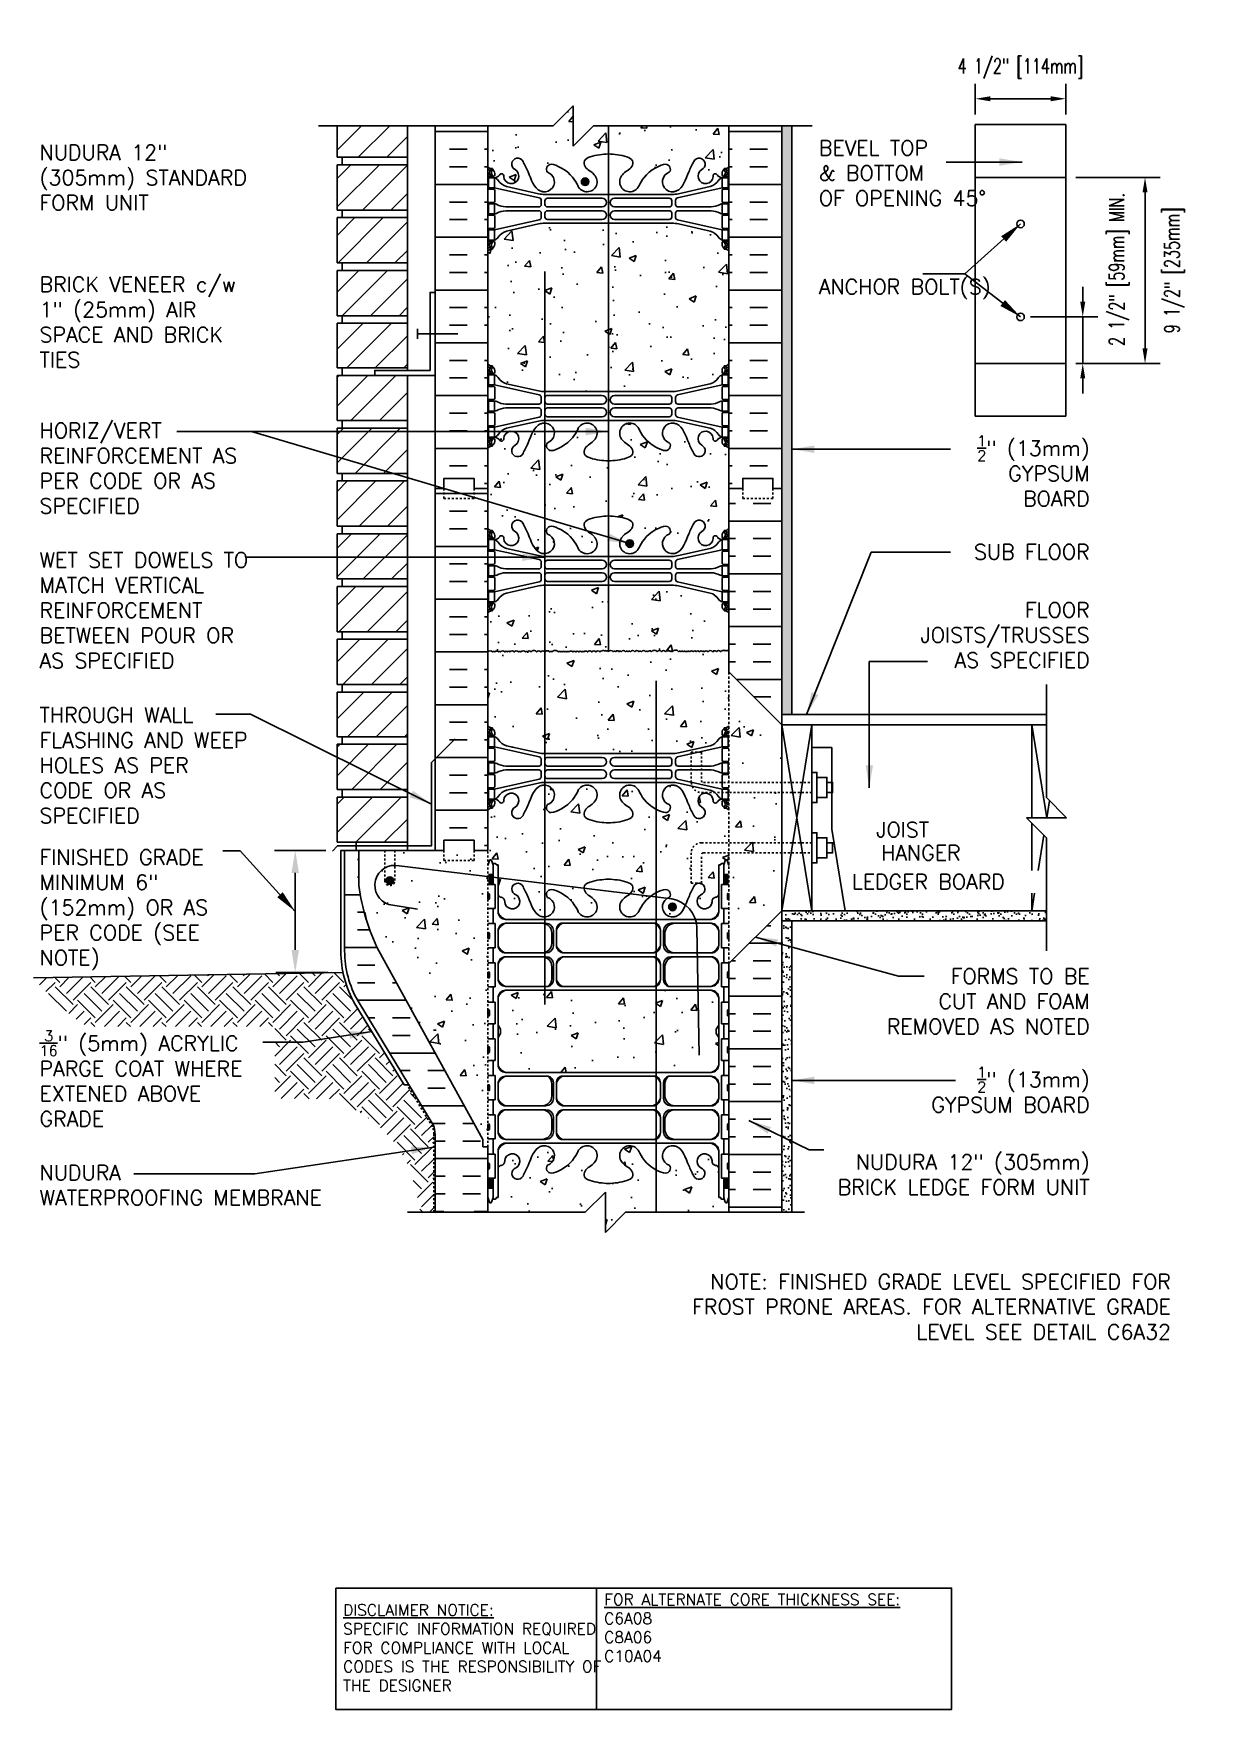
# Model space of a CAD drawing. Header units: inches. Extents: x 34 to 92.5, y -25.1 to 58.3.
import ezdxf
from ezdxf.enums import TextEntityAlignment as Align

# ---------------------------------------------------------------- set-up
doc = ezdxf.new("R2010")
doc.units = ezdxf.units.IN
doc.header["$LTSCALE"] = 0.5
doc.header["$MEASUREMENT"] = 0
for name, pattern in [('DASHED2', [0.375, 0.25, -0.125]), ('DASHEDX2', [1.5, 1, -0.5]), ('HIDDEN2', [0.1875, 0.125, -0.0625])]:
    doc.linetypes.add(name, pattern=pattern)
for name, color, linetype in [('HATCH', 12, 'Continuous'), ('Hidden2', 12, 'HIDDEN2'), ('LINE15', 9, 'Continuous'), ('LINE18', 9, 'Continuous'), ('line25', 2, 'Continuous'), ('LINE3', 3, 'Continuous'), ('LINE50', 5, 'Continuous'), ('LINE9', 9, 'Continuous'), ('TEXT', 4, 'Continuous'), ('Web_Edge', 9, 'Continuous')]:
    doc.layers.add(name, color=color, linetype=linetype)
doc.styles.add('DIM', font='romans.shx', dxfattribs={"width": 0.7})
doc.styles.add('ROMANS', font='romans.shx', dxfattribs={"height": 1.125})
doc.styles.get("Standard").update_dxf_attribs({"font": 'romans.shx', "height": 1.125})
doc.dimstyles.new('ext_12', dxfattribs={"dimscale": 12, "dimtxt": 0.09375, "dimasz": 0.09375, "dimexe": 0.09375, "dimexo": 0.0625, "dimgap": 0.0625, "dimtad": 1, "dimdec": 1, "dimzin": 3, "dimdsep": 46, "dimlunit": 4, "dimtxsty": 'DIM', "dimcen": 0.09, "dimdle": 0.09375, "dimclrt": 4, "dimadec": 0, "dimazin": 0, "dimtfac": 1, "dimtdec": 1, "dimtmove": 2, "dimatfit": 3, "dimfxl": 1, "dimfrac": 2, "dimtolj": 1, "dimtzin": 0, "dimarcsym": 0})
doc.dimstyles.new('ext_8', dxfattribs={"dimscale": 8, "dimtxt": 0.09375, "dimasz": 0.09375, "dimexe": 0.09375, "dimexo": 0.0625, "dimgap": 0.0625, "dimtad": 1, "dimdec": 1, "dimzin": 3, "dimdsep": 46, "dimlunit": 4, "dimtxsty": 'DIM', "dimcen": 0.09, "dimdle": 0.09375, "dimclrt": 4, "dimadec": 0, "dimazin": 0, "dimtfac": 1, "dimtdec": 1, "dimtmove": 2, "dimatfit": 3, "dimfxl": 1, "dimfrac": 2, "dimtolj": 1, "dimtzin": 0, "dimarcsym": 0})
pattern_1 = [(0, (48.7951, -13.2255), (0, 2.625), []), (0, (48.7951, -12.3505), (0, 2.625), [0.875, -0.875]), (0, (48.7951, -11.4755), (0, 2.625), [0.875, -0.875])]
pattern_2 = [(37.5, (6, 0), (-0.0157483, 0.481706), [0, -0.38, 0, -0.425, 0, -0.40625]), (7.5, (6, 0), (0.442444, 0.7055365), [0, -0.205, 0, -0.3425, 0, -0.13125]), (327.5, (5.6925, 0), (0.7785355, 0.0014148), [0, -0.125, 0, -0.45, 0, -0.5875]), (317.5, (5.6925, 0), (0.7515317, 0.219419), [0, -0.0625, 0, -0.295, 0, -0.3375])]

msp = doc.modelspace()

# ---------------------------------------------------------------- texts
at = {"layer": 'TEXT', "style": 'ROMANS'}
for s, p in [(' JOIST ', (75.406, 18.677)), ('HANGER', (76.168, 17.526)), (' LEDGER BOARD', (74.193, 16.086)), (' LEDGER BOARD', (74.193, 16.086))]:
    msp.add_text(s, height=0.75, dxfattribs=at).set_placement(p, align=Align.MIDDLE_LEFT)
at = {"layer": 'TEXT', "char_height": 0.75, "style": 'ROMANS'}
for s, insert, width, attachment_point in [('NUDURA 12" (305mm) STANDARD FORM UNIT', (34.293, 51.107), 11.43486, 4), ('BEVEL TOP \\P& BOTTOM \\POF OPENING 45%%D', (73.069, 51.333), 8.65251, 4), ('BRICK VENEER c/w 1" (25mm) AIR SPACE AND BRICK TIES', (34.293, 43.92), 11.43486, 4), ('ANCHOR BOLT(S)', (73.069, 45.553), 8.21011, 4), ('HORIZ/VERT REINFORCEMENT AS PER CODE OR AS SPECIFIED', (34.293, 36.653), 11.43486, 4), ('\\A1;{\\H0.7x;\\S1/2;}" (13mm) GYPSUM BOARD', (86.543, 36.521), 7.30932, 6), ('\\A1;{\\H1x;SUB FLOOR}', (86.543, 32.494), 11.43486, 6), ('WET SET DOWELS TO MATCH VERTICAL\\PREINFORCEMENT BETWEEN POUR OR AS SPECIFIED', (34.293, 29.589), 11.43486, 4), ('\\A1;FLOOR JOISTS/TRUSSES \\PAS SPECIFIED', (86.543, 28.358), 11.43486, 6), ('THROUGH WALL FLASHING AND WEEP HOLES AS PER CODE OR AS SPECIFIED', (34.293, 21.88), 11.43486, 4), ('FINISHED GRADE MINIMUM 6" (152mm) OR AS PER CODE (SEE NOTE)', (34.293, 14.683), 10.75183, 4), ('FORMS TO BE \\PCUT AND FOAM REMOVED AS NOTED', (86.543, 10.14), 11.43486, 6), ('\\A1;{\\H0.7x;\\S3/16;}" (5mm) ACRYLIC PARGE COAT WHERE EXTENED ABOVE GRADE', (34.293, 6.302), 11.43486, 4), ('\\A1;{\\H0.7x;\\S1/2;}" (13mm) GYPSUM BOARD', (86.543, 5.749), 9.46328, 6), ('NUDURA 12" (305mm) BRICK LEDGE FORM UNIT', (86.543, 1.522), 14.1509, 6), ('NUDURA \\PWATERPROOFING MEMBRANE ', (34.293, 0.996), 16.25496, 4), ('\\A1;NOTE: FINISHED GRADE LEVEL SPECIFIED FOR FROST PRONE AREAS. FOR ALTERNATIVE GRADE LEVEL SEE DETAIL C6A32', (90.587, -5.049), 27.2137, 6)]:
    msp.add_mtext(s, dxfattribs=dict(at, insert=insert, width=width, attachment_point=attachment_point))
at = {"layer": 'TEXT', "char_height": 0.5625, "attachment_point": 4}
for s, insert, width in [('{\\LDISCLAIMER NOTICE:}\\PSPECIFIC INFORMATION REQUIRED FOR COMPLIANCE WITH LOCAL CODES IS THE RESPONSIBILITY OF THE DESIGNER', (49.395, -22.006), 14.00235), ('{\\LFOR ALTERNATE CORE THICKNESS SEE:\\P}C6A08\\PC8A06\\PC10A04', (62.387, -21.016), 23.33295)]:
    msp.add_mtext(s, dxfattribs=dict(at, insert=insert, width=width))

# ---------------------------------------------------------------- blocks, each defined once
blk = doc.blocks.new('*D1')
at = {"layer": 'Defpoints', "color": 0, "transparency": 16777216}
for p in [(83.104, 44.18), (86.199, 44.18), (85.354, 41.868)]:
    blk.add_point(p, dxfattribs=at)
at = {"layer": 'TEXT', "color": 0, "lineweight": -2, "transparency": 16777216}
for p, q in [((86.199, 44.93), (86.199, 45.68)), ((83.604, 44.18), (86.949, 44.18)), ((86.199, 41.868), (86.199, 44.18)), ((85.854, 41.868), (86.949, 41.868)), ((86.199, 41.118), (86.199, 40.368))]:
    blk.add_line(p, q, dxfattribs=at)
at = {"layer": 'TEXT', "color": 0, "transparency": 16777216}
for points in [[(86.074, 44.93), (86.324, 44.93), (86.199, 44.18)], [(86.074, 41.118), (86.324, 41.118), (86.199, 41.868)]]:
    blk.add_solid(points, dxfattribs=at)
at = {"layer": 'TEXT', "color": 4, "transparency": 16777216, "insert": (88.013, 46.538), "char_height": 0.75, "attachment_point": 5, "rotation": 90, "style": 'DIM'}
blk.add_mtext('\\A1;2 1/2" [59mm] MIN.', dxfattribs=at)
blk = doc.blocks.new('*D2')
at = {"layer": 'Defpoints', "color": 0, "transparency": 16777216}
for p in [(85.354, 51.118), (85.354, 41.868), (89.298, 41.868)]:
    blk.add_point(p, dxfattribs=at)
at = {"layer": 'TEXT', "color": 0, "lineweight": -2, "transparency": 16777216}
for p, q in [((85.854, 51.118), (90.048, 51.118)), ((89.298, 50.368), (89.298, 42.618)), ((85.854, 41.868), (90.048, 41.868))]:
    blk.add_line(p, q, dxfattribs=at)
at = {"layer": 'TEXT', "color": 0, "transparency": 16777216}
for points in [[(89.173, 50.368), (89.423, 50.368), (89.298, 51.118)], [(89.173, 42.618), (89.423, 42.618), (89.298, 41.868)]]:
    blk.add_solid(points, dxfattribs=at)
at = {"layer": 'TEXT', "color": 4, "transparency": 16777216, "insert": (90.761, 46.493), "char_height": 0.75, "attachment_point": 5, "rotation": 90, "style": 'DIM'}
blk.add_mtext('\\A1;9 1/2" [235mm]', dxfattribs=at)
blk = doc.blocks.new('*D3')
at = {"layer": 'Defpoints', "color": 0, "transparency": 16777216}
for p in [(80.854, 55.028), (80.854, 53.743), (85.354, 53.743)]:
    blk.add_point(p, dxfattribs=at)
at = {"layer": 'TEXT', "color": 0, "lineweight": -2, "transparency": 16777216}
for p, q in [((80.854, 54.243), (80.854, 55.778)), ((84.604, 55.028), (81.604, 55.028)), ((85.354, 54.243), (85.354, 55.778))]:
    blk.add_line(p, q, dxfattribs=at)
at = {"layer": 'TEXT', "color": 0, "transparency": 16777216}
for points in [[(81.604, 55.153), (81.604, 54.903), (80.854, 55.028)], [(84.604, 55.153), (84.604, 54.903), (85.354, 55.028)]]:
    blk.add_solid(points, dxfattribs=at)
at = {"layer": 'TEXT', "color": 4, "transparency": 16777216, "insert": (83.104, 56.528), "char_height": 0.75, "attachment_point": 5, "style": 'DIM'}
blk.add_mtext('\\A1;4 1/2" [114mm]', dxfattribs=at)
blk = doc.blocks.new('12-inch Hinge Pin Web')
at = {"layer": 'Web_Edge'}
for p, q in [((349.823, 208.626), (349.901, 208.626)), ((349.823, 208.526), (350.107, 208.526)), ((349.969, 208.905), (350.059, 208.905)), ((349.969, 208.526), (349.969, 208.456)), ((350.059, 208.905), (350.059, 208.863)), ((350.059, 208.526), (350.059, 208.456)), ((350.169, 208.656), (350.169, 208.588)), ((361.477, 208.656), (361.477, 208.588)), ((361.823, 208.526), (361.54, 208.526)), ((361.677, 208.905), (361.587, 208.905)), ((361.587, 208.905), (361.587, 208.863)), ((361.587, 208.526), (361.587, 208.456)), ((361.677, 208.526), (361.677, 208.456)), ((361.823, 208.626), (361.746, 208.626)), ((349.823, 207.886), (350.107, 207.886)), ((349.969, 207.956), (349.969, 207.886)), ((350.059, 207.956), (350.059, 207.886)), ((352.382, 207.459), (350.164, 207.956)), ((350.169, 207.823), (350.169, 207.288)), ((352.339, 207.658), (350.758, 208.011)), ((352.666, 207.622), (354.823, 207.622)), ((355.823, 207.622), (352.666, 207.622)), ((355.823, 207.622), (358.981, 207.622)), ((358.981, 207.622), (356.823, 207.622)), ((359.265, 207.459), (361.482, 207.956)), ((359.308, 207.658), (360.889, 208.011)), ((361.477, 207.823), (361.477, 207.288)), ((361.823, 207.886), (361.54, 207.886)), ((361.587, 207.956), (361.587, 207.886)), ((361.677, 207.956), (361.677, 207.886)), ((349.823, 207.226), (350.107, 207.226)), ((349.969, 207.226), (349.969, 207.156)), ((350.059, 207.226), (350.059, 207.156)), ((352.355, 207), (350.717, 207)), ((352.355, 206.812), (350.717, 206.812)), ((352.48, 207.125), (352.48, 207.337)), ((352.667, 207.126), (352.667, 207.31)), ((352.792, 207.435), (355.511, 207.435)), ((352.792, 207.001), (355.511, 207.001)), ((352.792, 206.811), (355.511, 206.811)), ((358.855, 207.435), (356.135, 207.435)), ((358.855, 207.001), (356.135, 207.001)), ((358.855, 206.811), (356.135, 206.811)), ((358.98, 207.126), (358.98, 207.31)), ((359.167, 207.125), (359.167, 207.337)), ((359.292, 207), (360.93, 207)), ((359.292, 206.812), (360.93, 206.812)), ((361.823, 207.226), (361.54, 207.226)), ((361.587, 207.226), (361.587, 207.156)), ((361.677, 207.226), (361.677, 207.156)), ((349.823, 206.586), (350.107, 206.586)), ((349.823, 205.926), (350.107, 205.926)), ((349.969, 206.586), (349.969, 206.656)), ((349.969, 205.856), (349.969, 205.926)), ((350.059, 206.586), (350.059, 206.656)), ((350.059, 205.856), (350.059, 205.926)), ((352.382, 206.353), (350.164, 205.856)), ((350.169, 205.988), (350.169, 206.523)), ((352.339, 206.154), (350.758, 205.801)), ((352.48, 206.687), (352.48, 206.475)), ((352.666, 206.19), (354.823, 206.19)), ((355.823, 206.19), (352.666, 206.19)), ((352.667, 206.686), (352.667, 206.502)), ((352.792, 206.377), (355.511, 206.377)), ((355.823, 206.19), (358.981, 206.19)), ((358.855, 206.377), (356.135, 206.377)), ((358.981, 206.19), (356.823, 206.19)), ((358.98, 206.686), (358.98, 206.502)), ((359.167, 206.687), (359.167, 206.475)), ((359.265, 206.353), (361.482, 205.856)), ((359.308, 206.154), (360.889, 205.801)), ((361.477, 205.988), (361.477, 206.523)), ((361.823, 206.586), (361.54, 206.586)), ((361.823, 205.926), (361.54, 205.926)), ((361.587, 206.586), (361.587, 206.656)), ((361.587, 205.856), (361.587, 205.926)), ((361.677, 206.586), (361.677, 206.656)), ((361.677, 205.856), (361.677, 205.926)), ((349.823, 205.286), (350.107, 205.286)), ((349.823, 205.186), (349.901, 205.186)), ((349.969, 205.286), (349.969, 205.356)), ((350.059, 205.286), (350.059, 205.356)), ((350.169, 205.156), (350.169, 205.223)), ((361.477, 205.156), (361.477, 205.223)), ((361.823, 205.286), (361.54, 205.286)), ((361.587, 205.286), (361.587, 205.356)), ((361.677, 205.286), (361.677, 205.356)), ((361.823, 205.186), (361.746, 205.186)), ((349.969, 204.907), (350.059, 204.907)), ((350.059, 204.907), (350.059, 204.949)), ((361.587, 204.907), (361.587, 204.949)), ((361.677, 204.907), (361.587, 204.907)), ((349.823, 198.818), (349.901, 198.818)), ((349.823, 198.718), (350.107, 198.718)), ((349.969, 199.097), (350.059, 199.097)), ((349.969, 198.718), (349.969, 198.648)), ((350.059, 199.097), (350.059, 199.055)), ((350.059, 198.718), (350.059, 198.648)), ((350.169, 198.848), (350.169, 198.781)), ((361.477, 198.848), (361.477, 198.781)), ((361.823, 198.718), (361.54, 198.718)), ((361.677, 199.097), (361.587, 199.097)), ((361.587, 199.097), (361.587, 199.055)), ((361.587, 198.718), (361.587, 198.648)), ((361.677, 198.718), (361.677, 198.648)), ((361.823, 198.818), (361.746, 198.818)), ((349.823, 198.078), (350.107, 198.078)), ((349.969, 198.148), (349.969, 198.078)), ((350.059, 198.148), (350.059, 198.078)), ((352.382, 197.652), (350.164, 198.148)), ((350.169, 198.016), (350.169, 197.481)), ((352.339, 197.85), (350.758, 198.203)), ((352.666, 197.814), (354.823, 197.814)), ((355.823, 197.814), (352.666, 197.814)), ((352.792, 197.627), (355.511, 197.627)), ((355.823, 197.814), (358.981, 197.814)), ((358.855, 197.627), (356.135, 197.627)), ((358.981, 197.814), (356.823, 197.814)), ((359.265, 197.652), (361.482, 198.148)), ((359.308, 197.85), (360.889, 198.203)), ((361.477, 198.016), (361.477, 197.481)), ((361.823, 198.078), (361.54, 198.078)), ((361.587, 198.148), (361.587, 198.078)), ((361.677, 198.148), (361.677, 198.078)), ((349.823, 197.418), (350.107, 197.418)), ((349.823, 196.778), (350.107, 196.778)), ((349.969, 197.418), (349.969, 197.348)), ((349.969, 196.778), (349.969, 196.848)), ((350.059, 197.418), (350.059, 197.348)), ((350.059, 196.778), (350.059, 196.848)), ((350.169, 196.181), (350.169, 196.716)), ((352.355, 197.192), (350.717, 197.192)), ((352.355, 197.004), (350.717, 197.004)), ((352.48, 197.317), (352.48, 197.53)), ((352.48, 196.879), (352.48, 196.667)), ((352.667, 197.318), (352.667, 197.502)), ((352.667, 196.878), (352.667, 196.694)), ((352.792, 197.193), (355.511, 197.193)), ((352.792, 197.003), (355.511, 197.003)), ((358.855, 197.193), (356.135, 197.193)), ((358.855, 197.003), (356.135, 197.003)), ((358.98, 197.318), (358.98, 197.502)), ((358.98, 196.878), (358.98, 196.694)), ((359.167, 197.317), (359.167, 197.53)), ((359.167, 196.879), (359.167, 196.667)), ((359.292, 197.192), (360.93, 197.192)), ((359.292, 197.004), (360.93, 197.004)), ((361.477, 196.181), (361.477, 196.716)), ((361.823, 197.418), (361.54, 197.418)), ((361.823, 196.778), (361.54, 196.778)), ((361.587, 197.418), (361.587, 197.348)), ((361.587, 196.778), (361.587, 196.848)), ((361.677, 197.418), (361.677, 197.348)), ((361.677, 196.778), (361.677, 196.848)), ((349.823, 196.118), (350.107, 196.118)), ((349.969, 196.048), (349.969, 196.118)), ((350.059, 196.048), (350.059, 196.118)), ((352.382, 196.545), (350.164, 196.048)), ((352.339, 196.347), (350.758, 195.994)), ((352.666, 196.383), (354.823, 196.383)), ((355.823, 196.383), (352.666, 196.383)), ((352.792, 196.569), (355.511, 196.569)), ((355.823, 196.383), (358.981, 196.383)), ((358.855, 196.569), (356.135, 196.569)), ((358.981, 196.383), (356.823, 196.383)), ((359.265, 196.545), (361.482, 196.048)), ((359.308, 196.347), (360.889, 195.994)), ((361.823, 196.118), (361.54, 196.118)), ((361.587, 196.048), (361.587, 196.118)), ((361.677, 196.048), (361.677, 196.118)), ((349.823, 195.478), (350.107, 195.478)), ((349.823, 195.378), (349.901, 195.378)), ((349.969, 195.478), (349.969, 195.548)), ((349.969, 195.099), (350.059, 195.099)), ((350.059, 195.478), (350.059, 195.548)), ((350.059, 195.099), (350.059, 195.141)), ((350.169, 195.348), (350.169, 195.416)), ((361.477, 195.348), (361.477, 195.416)), ((361.823, 195.478), (361.54, 195.478)), ((361.587, 195.478), (361.587, 195.548)), ((361.587, 195.099), (361.587, 195.141)), ((361.677, 195.099), (361.587, 195.099)), ((361.677, 195.478), (361.677, 195.548)), ((361.823, 195.378), (361.746, 195.378))]:
    blk.add_line(p, q, dxfattribs=at)
for points in [[(349.864, 207.956), (350.164, 207.956), (350.164, 208.456), (349.864, 208.456)], [(361.782, 207.956), (361.482, 207.956), (361.482, 208.456), (361.782, 208.456)], [(349.864, 205.856), (350.164, 205.856), (350.164, 205.356), (349.864, 205.356)], [(361.782, 205.856), (361.482, 205.856), (361.482, 205.356), (361.782, 205.356)], [(349.864, 198.148), (350.164, 198.148), (350.164, 198.648), (349.864, 198.648)], [(361.782, 198.148), (361.482, 198.148), (361.482, 198.648), (361.782, 198.648)], [(349.864, 196.048), (350.164, 196.048), (350.164, 195.548), (349.864, 195.548)], [(361.782, 196.048), (361.482, 196.048), (361.482, 195.548), (361.782, 195.548)]]:
    blk.add_lwpolyline(points, close=True, dxfattribs=at)
for points in [[(350.164, 206.906), (350.164, 207.156), (349.864, 207.156), (349.864, 206.906)], [(350.164, 206.906), (350.164, 206.656), (349.864, 206.656), (349.864, 206.906)], [(361.482, 206.906), (361.482, 207.156), (361.782, 207.156), (361.782, 206.906)], [(361.482, 206.906), (361.482, 206.656), (361.782, 206.656), (361.782, 206.906)], [(350.164, 197.098), (350.164, 197.348), (349.864, 197.348), (349.864, 197.098)], [(350.164, 197.098), (350.164, 196.848), (349.864, 196.848), (349.864, 197.098)], [(361.482, 197.098), (361.482, 197.348), (361.782, 197.348), (361.782, 197.098)], [(361.482, 197.098), (361.482, 196.848), (361.782, 196.848), (361.782, 197.098)]]:
    blk.add_lwpolyline(points, dxfattribs=at)
for centre, radius, start, end in [((351.309, 209.126), 0.3, 27.59697, 243.94252), ((360.337, 209.126), 0.3, 296.05748, 152.40303), ((350.169, 209.363), 0.5, 226.21089, 250.52878), ((350.169, 209.363), 0.6, 234.78322, 245.07477), ((349.902, 208.646), 0.0196, 269.40316, 15.4901), ((350.163, 208.71), 0.25, 140.11451, 222.46087), ((349.907, 208.8), 0.021, 343.464, 63.99573), ((350.005, 208.841), 0.045, 321.448, 139.1879), ((350.012, 208.572), 0.045, 222.46087, 42.46087), ((349.919, 208.656), 0.25, 0, 70.52878), ((350.163, 208.71), 0.16, 140.00008, 222.46087), ((350.107, 208.588), 0.0625, 270, 0), ((350.127, 208.805), 0.352, 276.12908, 321.53314), ((350.042, 208.113), 0.364, 34.97751, 70.33874), ((350.504, 208.537), 0.113, 347.81557, 154.05694), ((350.989, 208.532), 0.375, 182.92371, 59.86753), ((352.636, 208.254), 0.5, 246.21387, 71.79367), ((352.982, 208.879), 0.242, 90, 218.23271), ((354.761, 208.254), 0.5, 204.81899, 44.18751), ((356.886, 208.254), 0.5, 135.81249, 335.18101), ((359.011, 208.254), 0.5, 108.20633, 293.78613), ((358.665, 208.879), 0.242, 321.76729, 90), ((360.657, 208.532), 0.375, 120.13247, 357.07629), ((361.143, 208.537), 0.113, 25.94306, 192.18443), ((361.52, 208.805), 0.352, 218.46686, 263.87092), ((361.605, 208.113), 0.364, 109.66126, 145.02249), ((361.727, 208.656), 0.25, 109.47122, 180), ((361.54, 208.588), 0.0625, 180, 270), ((361.635, 208.572), 0.045, 137.53913, 317.53913), ((361.641, 208.841), 0.045, 40.8121, 218.552), ((361.484, 208.71), 0.16, 317.53913, 39.99992), ((361.477, 209.363), 0.5, 289.47122, 313.78911), ((361.484, 208.71), 0.25, 317.53913, 39.88549), ((361.74, 208.8), 0.021, 116.00427, 196.536), ((361.745, 208.646), 0.0196, 164.5099, 270.59684), ((361.477, 209.363), 0.6, 294.92523, 305.21678), ((350.107, 207.823), 0.0625, 0, 90), ((350.965, 208.725), 0.743, 212.79192, 253.81071), ((352.666, 209.122), 1.5, 257.41348, 270), ((358.981, 209.122), 1.5, 270, 282.58652), ((360.682, 208.725), 0.743, 286.18929, 327.20808), ((361.54, 207.823), 0.0625, 90, 180), ((350.107, 207.288), 0.0625, 270, 0), ((350.16, 206.937), 0.219, 60.49375, 88.91995), ((350.806, 208.167), 1.17, 242.63655, 265.65045), ((350.806, 205.645), 1.17, 94.34955, 117.36345), ((352.355, 207.125), 0.125, 270, 0), ((352.355, 206.687), 0.125, 0, 90), ((352.355, 207.337), 0.125, 0, 77.37673), ((352.792, 207.31), 0.125, 90, 180), ((352.792, 207.126), 0.125, 180, 270), ((352.792, 206.686), 0.125, 90, 180), ((355.511, 207.218), 0.217, 270, 90), ((355.511, 206.594), 0.217, 270, 90), ((356.135, 207.218), 0.217, 90, 270), ((356.135, 206.594), 0.217, 90, 270), ((358.855, 207.31), 0.125, 0, 90), ((358.855, 207.126), 0.125, 270, 360), ((358.855, 206.686), 0.125, 0, 90), ((359.292, 207.337), 0.125, 102.62327, 180), ((359.292, 207.125), 0.125, 180, 270), ((359.292, 206.687), 0.125, 90, 180), ((360.841, 208.167), 1.17, 274.34955, 297.36345), ((360.841, 205.645), 1.17, 62.63655, 85.65045), ((361.487, 206.937), 0.219, 91.08005, 119.50625), ((361.54, 207.288), 0.0625, 180, 270), ((350.107, 206.523), 0.0625, 0, 90), ((350.107, 205.988), 0.0625, 270, 0), ((350.16, 206.875), 0.219, 271.08005, 299.50625), ((352.666, 204.69), 1.5, 90, 102.58652), ((352.355, 206.475), 0.125, 282.62327, 0), ((352.792, 206.502), 0.125, 180, 270), ((358.855, 206.502), 0.125, 270, 0), ((358.981, 204.69), 1.5, 77.41348, 90), ((359.292, 206.475), 0.125, 180, 257.37673), ((361.487, 206.875), 0.219, 240.49375, 268.91995), ((361.54, 206.523), 0.0625, 90, 180), ((361.54, 205.988), 0.0625, 180, 270), ((349.902, 205.166), 0.0196, 344.5099, 90.59684), ((350.163, 205.101), 0.25, 137.53913, 219.88549), ((350.012, 205.24), 0.045, 317.53913, 137.53913), ((350.163, 205.101), 0.16, 137.53913, 219.99992), ((349.919, 205.156), 0.25, 289.47122, 360), ((350.107, 205.223), 0.0625, 360, 90), ((350.042, 205.699), 0.364, 289.66126, 325.02249), ((350.965, 205.087), 0.743, 106.18929, 147.20808), ((360.682, 205.087), 0.743, 32.79192, 73.81071), ((361.605, 205.699), 0.364, 214.97751, 250.33874), ((361.54, 205.223), 0.0625, 90, 180), ((361.727, 205.156), 0.25, 180, 250.52878), ((361.635, 205.24), 0.045, 42.46087, 222.46087), ((361.484, 205.101), 0.16, 320.00008, 42.46087), ((361.484, 205.101), 0.25, 320.11451, 42.46087), ((361.745, 205.166), 0.0196, 89.40316, 195.4901), ((350.169, 204.449), 0.6, 114.92523, 125.21678), ((350.169, 204.449), 0.5, 109.47122, 133.78911), ((349.907, 205.012), 0.021, 296.00427, 16.536), ((350.005, 204.97), 0.045, 220.8121, 38.552), ((361.641, 204.97), 0.045, 141.448, 319.1879), ((361.477, 204.449), 0.5, 46.21089, 70.52878), ((361.74, 205.012), 0.021, 163.464, 243.99573), ((361.477, 204.449), 0.6, 54.78322, 65.07477), ((350.169, 199.555), 0.5, 226.21089, 250.52878), ((350.169, 199.555), 0.6, 234.78322, 245.07477), ((349.902, 198.838), 0.0196, 269.40316, 15.4901), ((350.163, 198.903), 0.25, 140.11451, 222.46087), ((349.907, 198.992), 0.021, 343.464, 63.99573), ((350.005, 199.034), 0.045, 321.448, 139.1879), ((350.012, 198.764), 0.045, 222.46087, 42.46087), ((349.919, 198.848), 0.25, 0, 70.52878), ((350.163, 198.903), 0.16, 140.00008, 222.46087), ((350.107, 198.781), 0.0625, 270, 0), ((350.042, 198.306), 0.364, 34.97751, 70.33874), ((350.965, 198.917), 0.743, 212.79192, 253.81071), ((360.682, 198.917), 0.743, 286.18929, 327.20808), ((361.605, 198.306), 0.364, 109.66126, 145.02249), ((361.727, 198.848), 0.25, 109.47122, 180), ((361.54, 198.781), 0.0625, 180, 270), ((361.635, 198.764), 0.045, 137.53913, 317.53913), ((361.641, 199.034), 0.045, 40.8121, 218.552), ((361.484, 198.903), 0.16, 317.53913, 39.99992), ((361.477, 199.555), 0.5, 289.47122, 313.78911), ((361.484, 198.903), 0.25, 317.53913, 39.88549), ((361.74, 198.992), 0.021, 116.00427, 196.536), ((361.745, 198.838), 0.0196, 164.5099, 270.59684), ((361.477, 199.555), 0.6, 294.92523, 305.21678), ((350.107, 198.016), 0.0625, 0, 90), ((352.666, 199.314), 1.5, 257.41348, 270), ((352.355, 197.53), 0.125, 0, 77.37673), ((352.792, 197.502), 0.125, 90, 180), ((355.511, 197.41), 0.217, 270, 90), ((356.135, 197.41), 0.217, 90, 270), ((358.855, 197.502), 0.125, 0, 90), ((358.981, 199.314), 1.5, 270, 282.58652), ((359.292, 197.53), 0.125, 102.62327, 180), ((361.54, 198.016), 0.0625, 90, 180), ((350.107, 197.481), 0.0625, 270, 0), ((350.107, 196.716), 0.0625, 0, 90), ((350.16, 197.13), 0.219, 60.49375, 88.91995), ((350.16, 197.067), 0.219, 271.08005, 299.50625), ((350.806, 198.359), 1.17, 242.63655, 265.65045), ((350.806, 195.837), 1.17, 94.34955, 117.36345), ((352.355, 197.317), 0.125, 270, 0), ((352.355, 196.879), 0.125, 0, 90), ((352.792, 197.318), 0.125, 180, 270), ((352.792, 196.878), 0.125, 90, 180), ((355.511, 196.786), 0.217, 270, 90), ((356.135, 196.786), 0.217, 90, 270), ((358.855, 197.318), 0.125, 270, 360), ((358.855, 196.878), 0.125, 0, 90), ((359.292, 197.317), 0.125, 180, 270), ((359.292, 196.879), 0.125, 90, 180), ((360.841, 198.359), 1.17, 274.34955, 297.36345), ((360.841, 195.837), 1.17, 62.63655, 85.65045), ((361.487, 197.13), 0.219, 91.08005, 119.50625), ((361.487, 197.067), 0.219, 240.49375, 268.91995), ((361.54, 197.481), 0.0625, 180, 270), ((361.54, 196.716), 0.0625, 90, 180), ((350.107, 196.181), 0.0625, 270, 0), ((350.965, 195.28), 0.743, 106.18929, 147.20808), ((352.666, 194.883), 1.5, 90, 102.58652), ((352.355, 196.667), 0.125, 282.62327, 0), ((352.636, 195.75), 0.5, 288.20633, 113.78613), ((352.792, 196.694), 0.125, 180, 270), ((354.761, 195.75), 0.5, 315.81249, 155.18101), ((356.886, 195.75), 0.5, 24.81899, 224.18751), ((359.011, 195.75), 0.5, 66.21387, 251.79367), ((358.855, 196.694), 0.125, 270, 0), ((358.981, 194.883), 1.5, 77.41348, 90), ((359.292, 196.667), 0.125, 180, 257.37673), ((360.682, 195.28), 0.743, 32.79192, 73.81071), ((361.54, 196.181), 0.0625, 180, 270), ((350.169, 194.641), 0.6, 114.92523, 125.21678), ((350.169, 194.641), 0.5, 109.47122, 133.78911), ((349.902, 195.359), 0.0196, 344.5099, 90.59684), ((350.163, 195.294), 0.25, 137.53913, 219.88549), ((349.907, 195.204), 0.021, 296.00427, 16.536), ((350.005, 195.163), 0.045, 220.8121, 38.552), ((350.012, 195.432), 0.045, 317.53913, 137.53913), ((350.163, 195.294), 0.16, 137.53913, 219.99992), ((349.919, 195.348), 0.25, 289.47122, 360), ((350.107, 195.416), 0.0625, 360, 90), ((350.042, 195.891), 0.364, 289.66126, 325.02249), ((350.127, 195.199), 0.352, 38.46686, 83.87092), ((350.504, 195.467), 0.113, 205.94306, 12.18443), ((350.989, 195.472), 0.375, 300.13247, 177.07629), ((351.309, 194.878), 0.3, 116.05748, 332.40303), ((352.982, 195.125), 0.242, 141.76729, 270), ((358.665, 195.125), 0.242, 270, 38.23271), ((360.337, 194.878), 0.3, 207.59697, 63.94252), ((360.657, 195.472), 0.375, 2.92371, 239.86753), ((361.143, 195.467), 0.113, 167.81557, 334.05694), ((361.52, 195.199), 0.352, 96.12908, 141.53314), ((361.605, 195.891), 0.364, 214.97751, 250.33874), ((361.54, 195.416), 0.0625, 90, 180), ((361.727, 195.348), 0.25, 180, 250.52878), ((361.635, 195.432), 0.045, 42.46087, 222.46087), ((361.641, 195.163), 0.045, 141.448, 319.1879), ((361.484, 195.294), 0.16, 320.00008, 42.46087), ((361.477, 194.641), 0.5, 46.21089, 70.52878), ((361.484, 195.294), 0.25, 320.11451, 42.46087), ((361.74, 195.204), 0.021, 163.464, 243.99573), ((361.745, 195.359), 0.0196, 89.40316, 195.4901), ((361.477, 194.641), 0.6, 54.78322, 65.07477)]:
    blk.add_arc(centre, radius, start, end, dxfattribs=at)
for points, knots in [([(351.575, 209.265), (351.661, 209.098), (351.914, 208.608), (352.128, 207.859), (352.538, 207.764), (352.595, 207.756)], [0, 0, 0, 0, 0.579211, 1.703896, 1.875321, 1.875321, 1.875321, 1.875321]), ([(355.119, 208.603), (355.012, 208.766), (354.652, 208.856), (354.575, 209.352), (355.123, 209.588), (355.527, 209.616), (355.823, 209.637)], [0.229407, 0.229407, 0.229407, 0.229407, 0.844432, 1.128849, 1.464331, 2.389004, 2.389004, 2.389004, 2.389004]), ([(356.527, 208.603), (356.635, 208.766), (356.995, 208.856), (357.072, 209.352), (356.524, 209.588), (356.12, 209.616), (355.823, 209.637)], [0.229407, 0.229407, 0.229407, 0.229407, 0.844432, 1.128849, 1.464331, 2.389004, 2.389004, 2.389004, 2.389004]), ([(360.072, 209.265), (359.986, 209.098), (359.733, 208.608), (359.519, 207.859), (359.109, 207.764), (359.052, 207.756)], [0, 0, 0, 0, 0.579211, 1.703896, 1.875321, 1.875321, 1.875321, 1.875321]), ([(352.982, 209.121), (353.103, 209.123), (353.937, 208.766), (354.176, 208.309), (354.317, 208.026)], [0.038125, 0.038125, 0.038125, 0.038125, 0.320663, 1.258119, 1.258119, 1.258119, 1.258119]), ([(358.665, 209.121), (358.544, 209.123), (357.71, 208.766), (357.471, 208.309), (357.33, 208.026)], [0.038125, 0.038125, 0.038125, 0.038125, 0.320663, 1.258119, 1.258119, 1.258119, 1.258119]), ([(351.575, 194.739), (351.661, 194.906), (351.914, 195.396), (352.128, 196.145), (352.538, 196.24), (352.595, 196.248)], [0, 0, 0, 0, 0.579211, 1.703896, 1.875321, 1.875321, 1.875321, 1.875321]), ([(352.982, 194.883), (353.103, 194.881), (353.937, 195.239), (354.176, 195.695), (354.317, 195.979)], [0.038125, 0.038125, 0.038125, 0.038125, 0.320663, 1.258119, 1.258119, 1.258119, 1.258119]), ([(358.665, 194.883), (358.544, 194.881), (357.71, 195.239), (357.471, 195.695), (357.33, 195.979)], [0.038125, 0.038125, 0.038125, 0.038125, 0.320663, 1.258119, 1.258119, 1.258119, 1.258119]), ([(360.072, 194.739), (359.986, 194.906), (359.733, 195.396), (359.519, 196.145), (359.109, 196.24), (359.052, 196.248)], [0, 0, 0, 0, 0.579211, 1.703896, 1.875321, 1.875321, 1.875321, 1.875321]), ([(355.119, 195.401), (355.012, 195.238), (354.652, 195.148), (354.575, 194.652), (355.123, 194.416), (355.527, 194.388), (355.823, 194.367)], [0.229407, 0.229407, 0.229407, 0.229407, 0.844432, 1.128849, 1.464331, 2.389004, 2.389004, 2.389004, 2.389004]), ([(356.527, 195.401), (356.635, 195.238), (356.995, 195.148), (357.072, 194.652), (356.524, 194.416), (356.12, 194.388), (355.823, 194.367)], [0.229407, 0.229407, 0.229407, 0.229407, 0.844432, 1.128849, 1.464331, 2.389004, 2.389004, 2.389004, 2.389004])]:
    blk.add_open_spline(points, degree=3, knots=knots, dxfattribs=at)
for points in [[(352.667, 207.131), (352.667, 207.305)], [(358.98, 207.131), (358.98, 207.305)], [(352.667, 206.681), (352.667, 206.507)], [(358.98, 206.681), (358.98, 206.507)], [(352.667, 197.323), (352.667, 197.497)], [(352.667, 196.873), (352.667, 196.699)], [(358.98, 197.323), (358.98, 197.497)], [(358.98, 196.873), (358.98, 196.699)]]:
    blk.add_open_spline(points, degree=1, dxfattribs=at)

# ---------------------------------------------------------------- dimensions: what is measured, and where the dimension line sits
at = {"layer": 'TEXT'}
dim = msp.add_linear_dim(base=(80.854, 55.028), p1=(85.354, 53.743), p2=(80.854, 53.743), dimstyle='ext_8', dxfattribs=at)
dim.commit()
dim.dimension.update_dxf_attribs({"geometry": '*D3', "text_midpoint": (83.104, 56.528), "dimtype": 160})
dim = msp.add_linear_dim(base=(89.298125224, 41.867770451), p1=(85.354365429, 51.117770451), p2=(85.354365429, 41.867770451), angle=90, dimstyle='ext_8', dxfattribs=at)
dim.commit()
dim.dimension.update_dxf_attribs({"geometry": '*D2', "text_midpoint": (90.76128602, 46.492770451), "dimtype": 160})
dim = msp.add_linear_dim(base=(86.199, 44.18), p1=(85.354, 41.868), p2=(83.104, 44.18), angle=90, text='<> MIN.', dimstyle='ext_8', dxfattribs=at)
dim.commit()
dim.dimension.update_dxf_attribs({"geometry": '*D1', "text_midpoint": (88.013, 46.538), "dimtype": 160})

# ---------------------------------------------------------------- hatches: boundary and pattern name
at = {"layer": 'HATCH'}
h = msp.add_hatch(dxfattribs=at)
h.set_pattern_fill('AR-CONC', color=256, scale=0.5)
edge = h.paths.add_edge_path()
edge.add_line((60.847, 53.674), (60.847, 54.674))
edge.add_line((60.847, 54.674), (59.847, 53.674))
edge.add_line((59.847, 53.674), (56.597, 53.674))
edge.add_line((56.597, 53.674), (56.597, 51.649))
edge.add_arc((56.943, 52.01), 0.5, 226.21089, 246.42182)
edge.add_line((56.743, 51.552), (56.833, 51.552))
edge.add_line((56.833, 51.552), (56.833, 51.51))
edge.add_arc((56.693, 51.303), 0.25, 0, 55.9442, ccw=False)
edge.add_line((56.943, 51.303), (56.943, 51.236))
edge.add_arc((56.88, 51.236), 0.0625, -90, 0, ccw=False)
edge.add_line((56.88, 51.173), (56.833, 51.173))
edge.add_line((56.833, 51.173), (56.833, 51.103))
edge.add_line((56.833, 51.103), (56.938, 51.103))
edge.add_arc((56.9, 51.453), 0.352, 276.12908, 321.53314)
edge.add_arc((57.277, 51.184), 0.113, -12.18443, 154.05694, ccw=False)
edge.add_arc((57.763, 51.18), 0.375, 182.92371, 419.86753)
edge.add_arc((58.083, 51.773), 0.3, 27.59697, 243.94252, ccw=False)
edge.add_spline(control_points=[(58.348, 51.912), (58.434, 51.746), (58.687, 51.255), (58.882, 50.575), (59.207, 50.444)], knot_values=[0, 0, 0, 0, 0.579211, 1.703896, 1.703896, 1.703896, 1.703896], degree=3, periodic=0)
edge.add_spline(control_points=[(59.207, 50.444), (59.257, 50.424), (59.311, 50.412), (59.368, 50.403)], knot_values=[1.703896, 1.703896, 1.703896, 1.703896, 1.875321, 1.875321, 1.875321, 1.875321], degree=3, periodic=0)
edge.add_arc((59.409, 50.902), 0.5, 265.29258, 431.79367)
edge.add_arc((59.755, 51.526), 0.242, 90, 218.23271, ccw=False)
edge.add_spline(control_points=[(59.755, 51.768), (59.876, 51.77), (60.696, 51.419), (60.941, 50.972), (61.08, 50.692)], knot_values=[0.038125, 0.038125, 0.038125, 0.038125, 0.320663, 1.237398, 1.237398, 1.237398, 1.237398], degree=3, periodic=0)
edge.add_arc((61.534, 50.902), 0.5, 204.81899, 404.18751)
edge.add_spline(control_points=[(61.893, 51.25), (61.785, 51.413), (61.425, 51.504), (61.348, 51.999), (61.896, 52.235), (62.3, 52.264), (62.597, 52.284)], knot_values=[0.229407, 0.229407, 0.229407, 0.229407, 0.844432, 1.128849, 1.464331, 2.389004, 2.389004, 2.389004, 2.389004], degree=3, periodic=0)
edge.add_spline(control_points=[(62.597, 52.284), (62.893, 52.264), (63.297, 52.235), (63.845, 51.999), (63.768, 51.504), (63.408, 51.413), (63.3, 51.25)], knot_values=[0.229407, 0.229407, 0.229407, 0.229407, 1.15408, 1.489562, 1.773979, 2.389004, 2.389004, 2.389004, 2.389004], degree=3, periodic=0)
edge.add_arc((63.659, 50.902), 0.5, 135.81249, 335.18101)
edge.add_spline(control_points=[(64.113, 50.692), (64.252, 50.972), (64.497, 51.419), (65.317, 51.77), (65.438, 51.768)], knot_values=[0.038125, 0.038125, 0.038125, 0.038125, 0.95486, 1.237398, 1.237398, 1.237398, 1.237398], degree=3, periodic=0)
edge.add_arc((65.438, 51.526), 0.242, -38.23271, 90, ccw=False)
edge.add_arc((65.784, 50.902), 0.5, 108.20633, 274.70742)
edge.add_spline(control_points=[(65.825, 50.403), (65.882, 50.412), (65.936, 50.424), (65.986, 50.444)], knot_values=[1.703896, 1.703896, 1.703896, 1.703896, 1.875321, 1.875321, 1.875321, 1.875321], degree=3, periodic=0)
edge.add_spline(control_points=[(65.986, 50.444), (66.311, 50.575), (66.506, 51.255), (66.759, 51.746), (66.845, 51.912)], knot_values=[0, 0, 0, 0, 1.124685, 1.703896, 1.703896, 1.703896, 1.703896], degree=3, periodic=0)
edge.add_arc((67.111, 51.773), 0.3, -63.94252, 153.04139, ccw=False)
edge.add_arc((67.43, 51.18), 0.375, 120.13247, 357.07629)
edge.add_arc((67.916, 51.184), 0.113, 25.94306, 192.18443, ccw=False)
edge.add_arc((68.293, 51.453), 0.352, 218.46686, 263.87092)
edge.add_line((68.256, 51.103), (68.361, 51.103))
edge.add_line((68.361, 51.103), (68.361, 51.173))
edge.add_line((68.361, 51.173), (68.313, 51.173))
edge.add_arc((68.313, 51.236), 0.0625, 180, 270, ccw=False)
edge.add_line((68.251, 51.236), (68.251, 51.303))
edge.add_arc((68.501, 51.303), 0.25, 124.0558, 180, ccw=False)
edge.add_line((68.361, 51.51), (68.361, 51.552))
edge.add_line((68.361, 51.552), (68.451, 51.552))
edge.add_arc((68.251, 52.01), 0.5, 293.57818, 313.78911)
edge.add_line((68.597, 51.649), (68.597, 53.674))
edge.add_line((68.597, 53.674), (61.847, 53.674))
edge.add_line((61.847, 53.674), (60.847, 52.674))
edge.add_line((60.847, 52.674), (60.847, 53.674))
h.paths.add_polyline_path([(68.597, 47.457, 0.088416), (68.451, 47.554), (68.361, 47.554), (68.361, 47.596, -0.249069), (68.251, 47.803), (68.251, 47.871, -0.414214), (68.313, 47.933), (68.361, 47.933), (68.361, 48.003), (68.256, 48.003, -0.168672), (68.07, 48.153, 0.17445), (67.662, 48.448), (66.081, 48.801, 0.054974), (65.754, 48.837), (63.597, 48.837), (62.597, 48.837), (59.439, 48.837, 0.054974), (59.112, 48.801), (57.531, 48.448, 0.17445), (57.124, 48.153, -0.168672), (56.938, 48.003), (56.833, 48.003), (56.833, 47.933), (56.88, 47.933, -0.414214), (56.943, 47.871), (56.943, 47.803, -0.249069), (56.833, 47.596), (56.833, 47.554), (56.743, 47.554, 0.088416), (56.597, 47.457), (56.597, 41.842, 0.088416), (56.743, 41.744), (56.833, 41.744), (56.833, 41.703, -0.249069), (56.943, 41.495), (56.943, 41.428, -0.414214), (56.88, 41.365), (56.833, 41.365), (56.833, 41.295), (56.938, 41.295, -0.168672), (57.124, 41.146, 0.17445), (57.531, 40.85), (59.112, 40.497, 0.054974), (59.439, 40.461), (61.597, 40.461), (62.597, 40.461), (65.754, 40.461, 0.054974), (66.081, 40.497), (67.662, 40.85, 0.17445), (68.07, 41.146, -0.168672), (68.256, 41.295), (68.361, 41.295), (68.361, 41.365), (68.313, 41.365, -0.414214), (68.251, 41.428), (68.251, 41.495, -0.249069), (68.361, 41.703), (68.361, 41.744), (68.451, 41.744, 0.088416), (68.597, 41.842)])
edge = h.paths.add_edge_path()
edge.add_arc((67.912, 1.791), 0.19, 23.62969, 85.69391)
edge.add_arc((67.956, 2.179), 0.2, 172.89286, 261.6212, ccw=False)
edge.add_arc((67.383, 2.184), 0.375, 2.92371, 239.86753)
edge.add_arc((67.109, 1.58), 0.293, -154.20161, 73.07312, ccw=False)
edge.add_spline(control_points=[(66.845, 1.452), (66.759, 1.618), (66.506, 2.109), (66.311, 2.789), (65.986, 2.92)], knot_values=[0, 0, 0, 0, 0.579211, 1.703896, 1.703896, 1.703896, 1.703896], degree=3, periodic=0)
edge.add_spline(control_points=[(65.986, 2.92), (65.936, 2.94), (65.882, 2.952), (65.825, 2.961)], knot_values=[1.703896, 1.703896, 1.703896, 1.703896, 1.875321, 1.875321, 1.875321, 1.875321], degree=3, periodic=0)
edge.add_arc((65.784, 2.462), 0.5, 85.29258, 251.79367)
edge.add_arc((65.438, 1.838), 0.242, -90, 38.23271, ccw=False)
edge.add_spline(control_points=[(65.438, 1.596), (65.317, 1.594), (64.497, 1.945), (64.252, 2.392), (64.113, 2.672)], knot_values=[0.038125, 0.038125, 0.038125, 0.038125, 0.320663, 1.237398, 1.237398, 1.237398, 1.237398], degree=3, periodic=0)
edge.add_arc((63.659, 2.462), 0.5, 24.81899, 224.18751)
edge.add_spline(control_points=[(63.3, 2.114), (63.408, 1.951), (63.768, 1.86), (63.845, 1.365), (63.297, 1.129), (62.893, 1.1), (62.597, 1.08)], knot_values=[0.229407, 0.229407, 0.229407, 0.229407, 0.844432, 1.128849, 1.464331, 2.389004, 2.389004, 2.389004, 2.389004], degree=3, periodic=0)
edge.add_spline(control_points=[(62.597, 1.08), (62.3, 1.1), (61.896, 1.129), (61.348, 1.365), (61.425, 1.86), (61.785, 1.951), (61.893, 2.114)], knot_values=[0.229407, 0.229407, 0.229407, 0.229407, 1.15408, 1.489562, 1.773979, 2.389004, 2.389004, 2.389004, 2.389004], degree=3, periodic=0)
edge.add_arc((61.534, 2.462), 0.5, 315.81249, 515.18101)
edge.add_spline(control_points=[(61.08, 2.672), (60.941, 2.392), (60.696, 1.945), (59.876, 1.594), (59.755, 1.596)], knot_values=[0.038125, 0.038125, 0.038125, 0.038125, 0.95486, 1.237398, 1.237398, 1.237398, 1.237398], degree=3, periodic=0)
edge.add_arc((59.755, 1.838), 0.242, 141.76729, 270, ccw=False)
edge.add_arc((59.409, 2.462), 0.5, 288.20633, 454.70742)
edge.add_spline(control_points=[(59.368, 2.961), (59.311, 2.952), (59.257, 2.94), (59.207, 2.92)], knot_values=[1.703896, 1.703896, 1.703896, 1.703896, 1.875321, 1.875321, 1.875321, 1.875321], degree=3, periodic=0)
edge.add_spline(control_points=[(59.207, 2.92), (58.882, 2.789), (58.687, 2.109), (58.434, 1.618), (58.348, 1.452)], knot_values=[0, 0, 0, 0, 1.124685, 1.703896, 1.703896, 1.703896, 1.703896], degree=3, periodic=0)
edge.add_arc((58.084, 1.58), 0.293, 106.92688, 334.20161, ccw=False)
edge.add_arc((57.811, 2.184), 0.375, 300.13247, 537.07629)
edge.add_arc((57.237, 2.179), 0.2, -81.61996, 7.10714, ccw=False)
edge.add_arc((57.281, 1.791), 0.19, 94.30355, 156.36837)
edge.add_line((57.107, 1.867), (57.107, 0.378))
edge.add_line((57.107, 0.378), (57.007, 0.378))
edge.add_line((57.007, 0.378), (57.007, 0.348))
edge.add_arc((56.957, 0.348), 0.05, -90, 0, ccw=False)
edge.add_line((56.957, 0.298), (56.83, 0.298))
edge.add_line((56.83, 0.298), (56.782, 0.148))
edge.add_arc((56.732, 0.175), 0.0567, 208.07249, 331.92751, ccw=False)
edge.add_line((56.682, 0.148), (56.597, 0.409))
edge.add_line((56.597, 0.409), (56.597, -0.351))
edge.add_line((56.597, -0.351), (61.448, -0.351))
edge.add_line((61.448, -0.351), (62.448, 0.649))
edge.add_line((62.448, 0.649), (62.448, -0.351))
edge.add_line((62.448, -0.351), (62.448, -1.351))
edge.add_line((62.448, -1.351), (63.448, -0.351))
edge.add_line((63.448, -0.351), (68.597, -0.351))
edge.add_line((68.597, -0.351), (68.597, 0.409))
edge.add_line((68.597, 0.409), (68.512, 0.148))
edge.add_arc((68.462, 0.175), 0.0567, 208.07249, 331.92751, ccw=False)
edge.add_line((68.412, 0.148), (68.363, 0.298))
edge.add_line((68.363, 0.298), (68.237, 0.298))
edge.add_arc((68.237, 0.348), 0.05, 180, 270, ccw=False)
edge.add_line((68.187, 0.348), (68.187, 0.378))
edge.add_line((68.187, 0.378), (68.087, 0.378))
edge.add_line((68.087, 0.378), (68.087, 1.867))
h = msp.add_hatch(dxfattribs=at)
h.set_pattern_fill('ANSI31', color=256, scale=8, style=0)
h.set_pattern_definition([(45, (42.7951, -13.2255), (-0.707107, 0.707107), [])])
h.paths.add_polyline_path([(52.597, 20.299), (49.097, 20.299), (49.097, 18.049), (52.597, 18.049)])
h.paths.add_polyline_path([(52.597, 22.924), (49.097, 22.924), (49.097, 20.674), (52.597, 20.674)])
h.paths.add_polyline_path([(52.597, 25.52), (49.097, 25.52), (49.097, 23.299), (52.597, 23.299)])
h.paths.add_polyline_path([(52.597, 28.145), (49.097, 28.145), (49.097, 25.895), (52.597, 25.895)])
h.paths.add_polyline_path([(52.597, 30.745), (50.972, 30.745), (50.972, 30.77), (49.097, 30.77), (49.097, 28.52), (52.597, 28.52)])
h.paths.add_polyline_path([(52.597, 33.395), (49.097, 33.395), (49.097, 31.145), (52.597, 31.145)])
h.paths.add_polyline_path([(52.597, 36.02), (49.097, 36.02), (49.097, 33.77), (52.597, 33.77)])
h.paths.add_polyline_path([(52.597, 38.645), (49.097, 38.645), (49.097, 36.395), (52.597, 36.395)])
h.paths.add_polyline_path([(52.597, 41.245), (50.972, 41.245), (50.972, 41.27), (49.097, 41.27), (49.097, 39.02), (52.597, 39.02)])
h.paths.add_polyline_path([(52.597, 43.865), (49.097, 43.865), (49.097, 41.645), (52.597, 41.645)])
h.paths.add_polyline_path([(52.597, 46.49), (49.097, 46.49), (49.097, 44.24), (52.597, 44.24)])
h.paths.add_polyline_path([(52.597, 49.115), (49.097, 49.115), (49.097, 46.865), (52.597, 46.865)])
h.paths.add_polyline_path([(52.597, 51.715), (50.972, 51.715), (50.972, 51.74), (49.097, 51.74), (49.097, 49.49), (52.597, 49.49)])
h.paths.add_polyline_path([(52.597, 53.649), (49.097, 53.649), (49.097, 52.115), (52.597, 52.115)])
h = msp.add_hatch(dxfattribs=at)
h.set_pattern_fill('INSUL', color=256, scale=7, style=0)
h.set_pattern_definition([(0, (-2869.565, -361.3603), (0, 2.625), []), (0, (-2869.565, -360.4853), (0, 2.625), [0.875, -0.875]), (0, (-2869.565, -359.6103), (0, 2.625), [0.875, -0.875])])
h.paths.add_polyline_path([(53.972, 35.649), (54.409, 35.649), (54.409, 36.149), (55.909, 36.149), (55.909, 35.649), (56.597, 35.649), (56.597, 53.649), (55.909, 53.649), (55.909, 54.149), (54.409, 54.149), (54.409, 53.649), (53.972, 53.649)])
h = msp.add_hatch(dxfattribs=at)
h.set_pattern_fill('INSUL', color=256, scale=7, style=0)
h.set_pattern_definition([(180, (2994.758, -361.3603), (0, 2.625), []), (180, (2994.758, -360.4853), (0, 2.625), [0.875, -0.875]), (180, (2994.758, -359.6103), (0, 2.625), [0.875, -0.875])])
h.paths.add_polyline_path([(71.222, 35.649), (70.784, 35.649), (70.784, 36.149), (69.284, 36.149), (69.284, 35.649), (68.597, 35.649), (68.597, 53.649), (69.284, 53.649), (69.284, 54.149), (70.784, 54.149), (70.784, 53.649), (71.222, 53.649)])
h = msp.add_hatch(dxfattribs=at)
h.set_pattern_fill('AR-SAND', color=256, scale=0.25, style=0)
h.set_pattern_definition(pattern_2)
h.paths.add_polyline_path([(71.722, 53.649), (71.222, 53.649), (71.222, 35.649), (71.209, 24.399), (71.722, 24.399)])
h = msp.add_hatch(dxfattribs=at)
h.set_pattern_fill('AR-CONC', color=256, scale=0.5)
edge = h.paths.add_edge_path()
edge.add_line((68.597, 35.649), (68.597, 37.649))
edge.add_arc((68.251, 37.288), 0.5, 46.21089, 66.42182)
edge.add_line((68.451, 37.747), (68.361, 37.747))
edge.add_line((68.361, 37.747), (68.361, 37.788))
edge.add_arc((68.501, 37.995), 0.25, 180, 235.9442, ccw=False)
edge.add_line((68.251, 37.995), (68.251, 38.063))
edge.add_arc((68.313, 38.063), 0.0625, 90, 180, ccw=False)
edge.add_line((68.313, 38.125), (68.361, 38.125))
edge.add_line((68.361, 38.125), (68.361, 38.195))
edge.add_line((68.361, 38.195), (68.256, 38.195))
edge.add_arc((68.293, 37.846), 0.352, 96.12908, 141.53314)
edge.add_arc((67.916, 38.114), 0.113, 167.81557, 334.05694, ccw=False)
edge.add_arc((67.43, 38.119), 0.375, 2.92371, 239.86753)
edge.add_arc((67.111, 37.525), 0.3, -152.40303, 63.94252, ccw=False)
edge.add_spline(control_points=[(66.845, 37.386), (66.759, 37.553), (66.506, 38.043), (66.311, 38.724), (65.986, 38.855)], knot_values=[0, 0, 0, 0, 0.579211, 1.703896, 1.703896, 1.703896, 1.703896], degree=3, periodic=0)
edge.add_spline(control_points=[(65.986, 38.855), (65.936, 38.874), (65.882, 38.887), (65.825, 38.895)], knot_values=[1.703896, 1.703896, 1.703896, 1.703896, 1.875321, 1.875321, 1.875321, 1.875321], degree=3, periodic=0)
edge.add_arc((65.784, 38.397), 0.5, 85.29258, 251.79367)
edge.add_arc((65.438, 37.772), 0.242, -90, 38.23271, ccw=False)
edge.add_spline(control_points=[(65.438, 37.53), (65.317, 37.528), (64.497, 37.88), (64.252, 38.327), (64.113, 38.607)], knot_values=[0.038125, 0.038125, 0.038125, 0.038125, 0.320663, 1.237398, 1.237398, 1.237398, 1.237398], degree=3, periodic=0)
edge.add_arc((63.659, 38.397), 0.5, 24.81899, 224.18751)
edge.add_spline(control_points=[(63.3, 38.048), (63.408, 37.886), (63.768, 37.795), (63.845, 37.299), (63.297, 37.063), (62.893, 37.035), (62.597, 37.014)], knot_values=[0.229407, 0.229407, 0.229407, 0.229407, 0.844432, 1.128849, 1.464331, 2.389004, 2.389004, 2.389004, 2.389004], degree=3, periodic=0)
edge.add_spline(control_points=[(62.597, 37.014), (62.3, 37.035), (61.896, 37.063), (61.348, 37.299), (61.425, 37.795), (61.785, 37.886), (61.893, 38.048)], knot_values=[0.229407, 0.229407, 0.229407, 0.229407, 1.15408, 1.489562, 1.773979, 2.389004, 2.389004, 2.389004, 2.389004], degree=3, periodic=0)
edge.add_arc((61.534, 38.397), 0.5, 315.81249, 515.18101)
edge.add_spline(control_points=[(61.08, 38.607), (60.941, 38.327), (60.696, 37.88), (59.876, 37.528), (59.755, 37.53)], knot_values=[0.038125, 0.038125, 0.038125, 0.038125, 0.95486, 1.237398, 1.237398, 1.237398, 1.237398], degree=3, periodic=0)
edge.add_arc((59.755, 37.772), 0.242, 141.76729, 270, ccw=False)
edge.add_arc((59.409, 38.397), 0.5, 288.20633, 454.70742)
edge.add_spline(control_points=[(59.368, 38.895), (59.311, 38.887), (59.257, 38.874), (59.207, 38.855)], knot_values=[1.703896, 1.703896, 1.703896, 1.703896, 1.875321, 1.875321, 1.875321, 1.875321], degree=3, periodic=0)
edge.add_spline(control_points=[(59.207, 38.855), (58.882, 38.724), (58.687, 38.043), (58.434, 37.553), (58.348, 37.386)], knot_values=[0, 0, 0, 0, 1.124685, 1.703896, 1.703896, 1.703896, 1.703896], degree=3, periodic=0)
edge.add_arc((58.083, 37.525), 0.3, 116.05748, 333.04139, ccw=False)
edge.add_arc((57.763, 38.119), 0.375, 300.13247, 537.07629)
edge.add_arc((57.277, 38.114), 0.113, -154.05694, 12.18443, ccw=False)
edge.add_arc((56.9, 37.846), 0.352, 38.46686, 83.87092)
edge.add_line((56.938, 38.195), (56.833, 38.195))
edge.add_line((56.833, 38.195), (56.833, 38.125))
edge.add_line((56.833, 38.125), (56.88, 38.125))
edge.add_arc((56.88, 38.063), 0.0625, 0, 90, ccw=False)
edge.add_line((56.943, 38.063), (56.943, 37.995))
edge.add_arc((56.693, 37.995), 0.25, 304.0558, 360, ccw=False)
edge.add_line((56.833, 37.788), (56.833, 37.747))
edge.add_line((56.833, 37.747), (56.743, 37.747))
edge.add_arc((56.943, 37.288), 0.5, 113.57818, 133.78911)
edge.add_line((56.597, 37.649), (56.597, 35.649))
edge.add_line((56.597, 35.649), (56.597, 33.649))
edge.add_arc((56.943, 34.01), 0.5, 226.21089, 246.42182)
edge.add_line((56.743, 33.552), (56.833, 33.552))
edge.add_line((56.833, 33.552), (56.833, 33.51))
edge.add_arc((56.693, 33.303), 0.25, 0, 55.9442, ccw=False)
edge.add_line((56.943, 33.303), (56.943, 33.236))
edge.add_arc((56.88, 33.236), 0.0625, -90, 0, ccw=False)
edge.add_line((56.88, 33.173), (56.833, 33.173))
edge.add_line((56.833, 33.173), (56.833, 33.103))
edge.add_line((56.833, 33.103), (56.938, 33.103))
edge.add_arc((56.9, 33.453), 0.352, 276.12908, 321.53314)
edge.add_arc((57.277, 33.184), 0.113, -12.18443, 154.05694, ccw=False)
edge.add_arc((57.763, 33.18), 0.375, 182.92371, 419.86753)
edge.add_arc((58.083, 33.773), 0.3, 27.59697, 243.94252, ccw=False)
edge.add_spline(control_points=[(58.348, 33.912), (58.434, 33.746), (58.687, 33.255), (58.882, 32.575), (59.207, 32.444)], knot_values=[0, 0, 0, 0, 0.579211, 1.703896, 1.703896, 1.703896, 1.703896], degree=3, periodic=0)
edge.add_spline(control_points=[(59.207, 32.444), (59.257, 32.424), (59.311, 32.412), (59.368, 32.403)], knot_values=[1.703896, 1.703896, 1.703896, 1.703896, 1.875321, 1.875321, 1.875321, 1.875321], degree=3, periodic=0)
edge.add_arc((59.409, 32.902), 0.5, 265.29258, 431.79367)
edge.add_arc((59.755, 33.526), 0.242, 90, 218.23271, ccw=False)
edge.add_spline(control_points=[(59.755, 33.768), (59.876, 33.77), (60.696, 33.419), (60.941, 32.972), (61.08, 32.692)], knot_values=[0.038125, 0.038125, 0.038125, 0.038125, 0.320663, 1.237398, 1.237398, 1.237398, 1.237398], degree=3, periodic=0)
edge.add_arc((61.534, 32.902), 0.5, 204.81899, 404.18751)
edge.add_spline(control_points=[(61.893, 33.25), (61.785, 33.413), (61.425, 33.504), (61.348, 33.999), (61.896, 34.235), (62.3, 34.264), (62.597, 34.284)], knot_values=[0.229407, 0.229407, 0.229407, 0.229407, 0.844432, 1.128849, 1.464331, 2.389004, 2.389004, 2.389004, 2.389004], degree=3, periodic=0)
edge.add_spline(control_points=[(62.597, 34.284), (62.893, 34.264), (63.297, 34.235), (63.845, 33.999), (63.768, 33.504), (63.408, 33.413), (63.3, 33.25)], knot_values=[0.229407, 0.229407, 0.229407, 0.229407, 1.15408, 1.489562, 1.773979, 2.389004, 2.389004, 2.389004, 2.389004], degree=3, periodic=0)
edge.add_arc((63.659, 32.902), 0.5, 135.81249, 335.18101)
edge.add_spline(control_points=[(64.113, 32.692), (64.252, 32.972), (64.497, 33.419), (65.317, 33.77), (65.438, 33.768)], knot_values=[0.038125, 0.038125, 0.038125, 0.038125, 0.95486, 1.237398, 1.237398, 1.237398, 1.237398], degree=3, periodic=0)
edge.add_arc((65.438, 33.526), 0.242, -38.23271, 90, ccw=False)
edge.add_arc((65.784, 32.902), 0.5, 108.20633, 274.70742)
edge.add_spline(control_points=[(65.825, 32.403), (65.882, 32.412), (65.936, 32.424), (65.986, 32.444)], knot_values=[1.703896, 1.703896, 1.703896, 1.703896, 1.875321, 1.875321, 1.875321, 1.875321], degree=3, periodic=0)
edge.add_spline(control_points=[(65.986, 32.444), (66.311, 32.575), (66.506, 33.255), (66.759, 33.746), (66.845, 33.912)], knot_values=[0, 0, 0, 0, 1.124685, 1.703896, 1.703896, 1.703896, 1.703896], degree=3, periodic=0)
edge.add_arc((67.111, 33.773), 0.3, -63.94252, 153.04139, ccw=False)
edge.add_arc((67.43, 33.18), 0.375, 120.13247, 357.07629)
edge.add_arc((67.916, 33.184), 0.113, 25.94306, 192.18443, ccw=False)
edge.add_arc((68.293, 33.453), 0.352, 218.46686, 263.87092)
edge.add_line((68.256, 33.103), (68.361, 33.103))
edge.add_line((68.361, 33.103), (68.361, 33.173))
edge.add_line((68.361, 33.173), (68.313, 33.173))
edge.add_arc((68.313, 33.236), 0.0625, 180, 270, ccw=False)
edge.add_line((68.251, 33.236), (68.251, 33.303))
edge.add_arc((68.501, 33.303), 0.25, 124.0558, 180, ccw=False)
edge.add_line((68.361, 33.51), (68.361, 33.552))
edge.add_line((68.361, 33.552), (68.451, 33.552))
edge.add_arc((68.251, 34.01), 0.5, 293.57818, 313.78911)
edge.add_line((68.597, 33.649), (68.597, 35.649))
h = msp.add_hatch(dxfattribs=at)
h.set_pattern_fill('INSUL', color=256, scale=7, style=0)
h.set_pattern_definition([(0, (-2869.565, -379.3603), (0, 2.625), []), (0, (-2869.565, -378.4853), (0, 2.625), [0.875, -0.875]), (0, (-2869.565, -377.6103), (0, 2.625), [0.875, -0.875])])
h.paths.add_polyline_path([(53.972, 17.649), (54.409, 17.649), (54.409, 18.149), (55.909, 18.149), (55.909, 17.649), (56.597, 17.649), (56.597, 35.649), (55.909, 35.649), (55.909, 36.149), (54.409, 36.149), (54.409, 35.649), (53.972, 35.649)])
h = msp.add_hatch(dxfattribs=at)
h.set_pattern_fill('INSUL', color=256, scale=7, style=0)
h.set_pattern_definition(pattern_1)
h.paths.add_polyline_path([(68.597, 26.524), (71.222, 23.899), (71.222, 35.649), (70.784, 35.649), (70.784, 35.149), (69.284, 35.149), (69.284, 35.649), (68.597, 35.649)])
h = msp.add_hatch(dxfattribs=at)
h.set_pattern_fill('AR-CONC', color=256, scale=0.5)
h.paths.add_polyline_path([(68.597, 29.457, 0.088416), (68.451, 29.554), (68.361, 29.554), (68.361, 29.596, -0.249069), (68.251, 29.803), (68.251, 29.871, -0.414214), (68.313, 29.933), (68.361, 29.933), (68.361, 30.003), (68.256, 30.003, -0.168672), (68.07, 30.153, 0.17445), (67.662, 30.448), (66.081, 30.801, 0.054974), (65.754, 30.837), (63.597, 30.837), (62.597, 30.837), (59.439, 30.837, 0.054974), (59.112, 30.801), (57.531, 30.448, 0.17445), (57.124, 30.153, -0.168672), (56.938, 30.003), (56.833, 30.003), (56.833, 29.933), (56.88, 29.933, -0.414214), (56.943, 29.871), (56.943, 29.803, -0.249069), (56.833, 29.596), (56.833, 29.554), (56.743, 29.554, 0.088416), (56.597, 29.457), (56.597, 27.515, -0.520567), (56.827, 27.515, -0.520567), (56.948, 27.515, -0.520567), (57.132, 27.515, -0.520567), (57.237, 27.515, -0.520567), (57.446, 27.515, -0.520567), (57.572, 27.515, -0.520567), (57.698, 27.515, -0.520567), (57.908, 27.515, -0.520567), (58.118, 27.515, -0.520567), (58.239, 27.515, -0.520567), (58.464, 27.515, -0.520567), (58.559, 27.515, -0.520567), (58.748, 27.515, -0.520567), (59.026, 27.515, -0.520567), (59.235, 27.515, -0.520567), (59.435, 27.515, -0.520567), (59.681, 27.515, -0.520567), (59.792, 27.515, -0.520567), (60.098, 27.515, -0.520567), (60.203, 27.515, -0.520567), (60.318, 27.515, -0.520567), (60.439, 27.515, -0.520567), (60.528, 27.515, -0.520567), (60.644, 27.515, -0.520567), (60.822, 27.515, -0.520567), (60.969, 27.515, -0.520567), (61.121, 27.515, -0.520567), (61.278, 27.515, -0.520567), (61.378, 27.515, -0.520567), (61.556, 27.515, -0.520567), (61.777, 27.515, -0.520567), (61.971, 27.515, -0.520567), (62.175, 27.515, -0.520567), (62.275, 27.557, -0.520567), (62.406, 27.557, -0.520567), (62.496, 27.557, -0.666353), (62.597, 27.529, -0.520567), (62.827, 27.529, -0.520567), (62.948, 27.529, -0.520567), (63.132, 27.529, -0.520567), (63.237, 27.529, -0.520567), (63.446, 27.529, -0.520567), (63.572, 27.529, -0.520567), (63.698, 27.529, -0.520567), (63.908, 27.529, -0.520567), (64.118, 27.529, -0.520567), (64.239, 27.529, -0.520567), (64.464, 27.529, -0.520567), (64.559, 27.529, -0.520567), (64.748, 27.529, -0.520567), (65.026, 27.529, -0.520567), (65.235, 27.529, -0.520567), (65.435, 27.529, -0.520567), (65.681, 27.529, -0.520567), (65.792, 27.529, -0.520567), (66.098, 27.529, -0.520567), (66.203, 27.529, -0.520567), (66.318, 27.529, -0.520567), (66.439, 27.529, -0.520567), (66.528, 27.529, -0.520567), (66.644, 27.529, -0.520567), (66.822, 27.529, -0.520567), (66.969, 27.529, -0.520567), (67.121, 27.529, -0.520567), (67.278, 27.529, -0.520567), (67.378, 27.529, -0.520567), (67.556, 27.529, -0.520567), (67.777, 27.529, -0.520567), (67.971, 27.529, -0.520567), (68.175, 27.529, -0.520567), (68.275, 27.571, -0.520567), (68.406, 27.571, -0.520567), (68.495, 27.571, -0.66678), (68.597, 27.543)])
h.paths.add_polyline_path([(68.597, 26.524), (68.597, 27.543, 0.66678), (68.495, 27.571, 0.520567), (68.406, 27.571, 0.520567), (68.275, 27.571, 0.520567), (68.175, 27.529, 0.520567), (67.971, 27.529, 0.520567), (67.777, 27.529, 0.520567), (67.556, 27.529, 0.520567), (67.378, 27.529, 0.520567), (67.278, 27.529, 0.520567), (67.121, 27.529, 0.520567), (66.969, 27.529, 0.520567), (66.822, 27.529, 0.520567), (66.644, 27.529, 0.520567), (66.528, 27.529, 0.520567), (66.439, 27.529, 0.520567), (66.318, 27.529, 0.520567), (66.203, 27.529, 0.520567), (66.098, 27.529, 0.520567), (65.792, 27.529, 0.520567), (65.681, 27.529, 0.520567), (65.435, 27.529, 0.520567), (65.235, 27.529, 0.520567), (65.026, 27.529, 0.520567), (64.748, 27.529, 0.520567), (64.559, 27.529, 0.520567), (64.464, 27.529, 0.520567), (64.239, 27.529, 0.520567), (64.118, 27.529, 0.520567), (63.908, 27.529, 0.520567), (63.698, 27.529, 0.520567), (63.572, 27.529, 0.520567), (63.446, 27.529, 0.520567), (63.237, 27.529, 0.520567), (63.132, 27.529, 0.520567), (62.948, 27.529, 0.520567), (62.827, 27.529, 0.520567), (62.597, 27.529, 0.666353), (62.496, 27.557, 0.520567), (62.406, 27.557, 0.520567), (62.275, 27.557, 0.520567), (62.175, 27.515, 0.520567), (61.971, 27.515, 0.520567), (61.777, 27.515, 0.520567), (61.556, 27.515, 0.520567), (61.378, 27.515, 0.520567), (61.278, 27.515, 0.520567), (61.121, 27.515, 0.520567), (60.969, 27.515, 0.520567), (60.822, 27.515, 0.520567), (60.644, 27.515, 0.520567), (60.528, 27.515, 0.520567), (60.439, 27.515, 0.520567), (60.318, 27.515, 0.520567), (60.203, 27.515, 0.520567), (60.098, 27.515, 0.520567), (59.792, 27.515, 0.520567), (59.681, 27.515, 0.520567), (59.435, 27.515, 0.520567), (59.235, 27.515, 0.520567), (59.026, 27.515, 0.520567), (58.748, 27.515, 0.520567), (58.559, 27.515, 0.520567), (58.464, 27.515, 0.520567), (58.239, 27.515, 0.520567), (58.118, 27.515, 0.520567), (57.908, 27.515, 0.520567), (57.698, 27.515, 0.520567), (57.572, 27.515, 0.520567), (57.446, 27.515, 0.520567), (57.237, 27.515, 0.520567), (57.132, 27.515, 0.520567), (56.948, 27.515, 0.520567), (56.827, 27.515, 0.520567), (56.597, 27.515), (56.597, 23.842, 0.088416), (56.743, 23.744), (56.833, 23.744), (56.833, 23.703, -0.249069), (56.943, 23.495), (56.943, 23.428, -0.414214), (56.88, 23.365), (56.833, 23.365), (56.833, 23.295), (56.938, 23.295, -0.168672), (57.124, 23.146, 0.17445), (57.531, 22.85), (59.112, 22.497, 0.054974), (59.439, 22.461), (61.597, 22.461), (62.597, 22.461), (65.754, 22.461, 0.054974), (66.081, 22.497), (67.662, 22.85, 0.17445), (68.07, 23.146, -0.168672), (68.256, 23.295), (68.361, 23.295), (68.361, 23.365), (68.313, 23.365, -0.414214), (68.251, 23.428), (68.251, 23.495, -0.249069), (68.361, 23.703), (68.361, 23.744), (68.451, 23.744, 0.088416), (68.597, 23.842)])
h = msp.add_hatch(dxfattribs=at)
h.set_pattern_fill('AR-CONC', color=256, scale=0.5, style=0)
h.set_pattern_definition([(50, (-64.8275, -135.99), (3.5863, -0.31376), [0.375, -4.125]), (355, (-64.8275, -135.99), (-0.693757, 3.76096), [0.3, -3.3]), (100.4514, (-64.5287, -136.016), (2.892547, 3.4472), [0.3187, -3.50571]), (46.1842, (-64.8275, -134.99), (5.336205, -0.827595), [0.5625, -6.1875]), (96.6356, (-64.383, -135.059), (4.67331, 4.87059), [0.47805, -5.25856]), (351.1842, (-64.8275, -134.99), (4.67331, 4.8706), [0.45, -4.95]), (21, (-64.3275, -135.24), (2.984535, -2.013094), [0.375, -4.125]), (326, (-64.3275, -135.24), (1.216577, 3.62575), [0.3, -3.3]), (71.4514, (-64.0788, -135.4077), (4.201113, 1.61265), [0.3187, -3.50571]), (37.5, (-64.8275, -135.99), (0.060799, 1.664469), [0, -3.26, 0, -3.35, 0, -3.3125]), (7.5, (-64.8275, -135.99), (1.315348, 1.972059), [0, -1.91, 0, -3.185, 0, -1.2625]), (327.5, (-65.9425, -135.99), (2.669112, -0.112774), [0, -1.25, 0, -3.9, 0, -5.175]), (317.5, (-66.4425, -135.99), (2.91593, 0.500525), [0, -1.625, 0, -2.59, 0, -3.675])])
h.paths.add_polyline_path([(71.222, 21.337), (68.597, 21.337), (68.597, 17.212), (71.222, 17.212)])
h.paths.add_polyline_path([(71.222, 15.774), (71.222, 16.712), (68.597, 16.712), (68.597, 13.149)])
h.paths.add_polyline_path([(68.597, 25.399), (68.597, 21.837), (71.222, 21.837), (71.222, 22.774)])
h = msp.add_hatch(dxfattribs=at)
h.set_pattern_fill('AR-CONC', color=256, scale=0.5)
edge = h.paths.add_edge_path()
edge.add_arc((67.222, 17.524), 0.5, 90, 180, ccw=False)
edge.add_line((67.222, 18.024), (68.597, 18.024))
edge.add_line((68.597, 18.024), (68.597, 19.649))
edge.add_arc((68.251, 19.288), 0.5, 46.21089, 66.42182)
edge.add_line((68.451, 19.747), (68.361, 19.747))
edge.add_line((68.361, 19.747), (68.361, 19.788))
edge.add_arc((68.501, 19.995), 0.25, 180, 235.9442, ccw=False)
edge.add_line((68.251, 19.995), (68.251, 20.063))
edge.add_arc((68.313, 20.063), 0.0625, 90, 180, ccw=False)
edge.add_line((68.313, 20.125), (68.361, 20.125))
edge.add_line((68.361, 20.125), (68.361, 20.195))
edge.add_line((68.361, 20.195), (68.256, 20.195))
edge.add_arc((68.293, 19.846), 0.352, 96.12908, 141.53314)
edge.add_arc((67.916, 20.114), 0.113, 167.81557, 334.05694, ccw=False)
edge.add_arc((67.43, 20.119), 0.375, 2.92371, 239.86753)
edge.add_arc((67.111, 19.525), 0.3, -152.40303, 63.94252, ccw=False)
edge.add_spline(control_points=[(66.845, 19.386), (66.759, 19.553), (66.506, 20.043), (66.311, 20.724), (65.986, 20.855)], knot_values=[0, 0, 0, 0, 0.579211, 1.703896, 1.703896, 1.703896, 1.703896], degree=3, periodic=0)
edge.add_spline(control_points=[(65.986, 20.855), (65.936, 20.874), (65.882, 20.887), (65.825, 20.895)], knot_values=[1.703896, 1.703896, 1.703896, 1.703896, 1.875321, 1.875321, 1.875321, 1.875321], degree=3, periodic=0)
edge.add_arc((65.784, 20.397), 0.5, 85.29258, 251.79367)
edge.add_arc((65.438, 19.772), 0.242, -90, 38.23271, ccw=False)
edge.add_spline(control_points=[(65.438, 19.53), (65.317, 19.528), (64.497, 19.88), (64.252, 20.327), (64.113, 20.607)], knot_values=[0.038125, 0.038125, 0.038125, 0.038125, 0.320663, 1.237398, 1.237398, 1.237398, 1.237398], degree=3, periodic=0)
edge.add_arc((63.659, 20.397), 0.5, 24.81899, 224.18751)
edge.add_spline(control_points=[(63.3, 20.048), (63.408, 19.886), (63.768, 19.795), (63.845, 19.299), (63.297, 19.063), (62.893, 19.035), (62.597, 19.014)], knot_values=[0.229407, 0.229407, 0.229407, 0.229407, 0.844432, 1.128849, 1.464331, 2.389004, 2.389004, 2.389004, 2.389004], degree=3, periodic=0)
edge.add_spline(control_points=[(62.597, 19.014), (62.3, 19.035), (61.896, 19.063), (61.348, 19.299), (61.425, 19.795), (61.785, 19.886), (61.893, 20.048)], knot_values=[0.229407, 0.229407, 0.229407, 0.229407, 1.15408, 1.489562, 1.773979, 2.389004, 2.389004, 2.389004, 2.389004], degree=3, periodic=0)
edge.add_arc((61.534, 20.397), 0.5, 315.81249, 515.18101)
edge.add_spline(control_points=[(61.08, 20.607), (60.941, 20.327), (60.696, 19.88), (59.876, 19.528), (59.755, 19.53)], knot_values=[0.038125, 0.038125, 0.038125, 0.038125, 0.95486, 1.237398, 1.237398, 1.237398, 1.237398], degree=3, periodic=0)
edge.add_arc((59.755, 19.772), 0.242, 141.76729, 270, ccw=False)
edge.add_arc((59.409, 20.397), 0.5, 288.20633, 454.70742)
edge.add_spline(control_points=[(59.368, 20.895), (59.311, 20.887), (59.257, 20.874), (59.207, 20.855)], knot_values=[1.703896, 1.703896, 1.703896, 1.703896, 1.875321, 1.875321, 1.875321, 1.875321], degree=3, periodic=0)
edge.add_spline(control_points=[(59.207, 20.855), (58.882, 20.724), (58.687, 20.043), (58.434, 19.553), (58.348, 19.386)], knot_values=[0, 0, 0, 0, 1.124685, 1.703896, 1.703896, 1.703896, 1.703896], degree=3, periodic=0)
edge.add_arc((58.083, 19.525), 0.3, 116.05748, 333.04139, ccw=False)
edge.add_arc((57.763, 20.119), 0.375, 300.13247, 537.07629)
edge.add_arc((57.277, 20.114), 0.113, -154.05694, 12.18443, ccw=False)
edge.add_arc((56.9, 19.846), 0.352, 38.46686, 83.87092)
edge.add_line((56.938, 20.195), (56.833, 20.195))
edge.add_line((56.833, 20.195), (56.833, 20.125))
edge.add_line((56.833, 20.125), (56.88, 20.125))
edge.add_arc((56.88, 20.063), 0.0625, 0, 90, ccw=False)
edge.add_line((56.943, 20.063), (56.943, 19.995))
edge.add_arc((56.693, 19.995), 0.25, 304.0558, 360, ccw=False)
edge.add_line((56.833, 19.788), (56.833, 19.747))
edge.add_line((56.833, 19.747), (56.743, 19.747))
edge.add_arc((56.943, 19.288), 0.5, 113.57818, 133.78911)
edge.add_line((56.597, 19.649), (56.597, 17.649))
edge.add_line((56.597, 17.649), (56.597, 16.89))
edge.add_line((56.597, 16.89), (56.682, 17.151))
edge.add_arc((56.732, 17.124), 0.0567, 28.07249, 151.92751, ccw=False)
edge.add_line((56.782, 17.151), (56.83, 17.001))
edge.add_line((56.83, 17.001), (56.957, 17.001))
edge.add_arc((56.957, 16.951), 0.05, 0, 90, ccw=False)
edge.add_line((57.007, 16.951), (57.007, 16.921))
edge.add_line((57.007, 16.921), (57.107, 16.921))
edge.add_line((57.107, 16.921), (57.107, 15.431))
edge.add_arc((57.281, 15.507), 0.19, 203.63161, 265.69645)
edge.add_arc((57.237, 15.12), 0.2, -7.10714, 81.61996, ccw=False)
edge.add_arc((57.811, 15.114), 0.375, 182.92371, 419.86753)
edge.add_arc((58.084, 15.719), 0.293, 25.79839, 253.07312, ccw=False)
edge.add_spline(control_points=[(58.348, 15.847), (58.434, 15.68), (58.687, 15.19), (58.882, 14.509), (59.207, 14.379)], knot_values=[0, 0, 0, 0, 0.579211, 1.703896, 1.703896, 1.703896, 1.703896], degree=3, periodic=0)
edge.add_spline(control_points=[(59.207, 14.379), (59.257, 14.359), (59.311, 14.346), (59.368, 14.338)], knot_values=[1.703896, 1.703896, 1.703896, 1.703896, 1.875321, 1.875321, 1.875321, 1.875321], degree=3, periodic=0)
edge.add_arc((59.409, 14.836), 0.5, 265.29258, 431.79367)
edge.add_arc((59.755, 15.461), 0.242, 90, 218.23271, ccw=False)
edge.add_spline(control_points=[(59.755, 15.703), (59.876, 15.705), (60.696, 15.353), (60.941, 14.906), (61.08, 14.626)], knot_values=[0.038125, 0.038125, 0.038125, 0.038125, 0.320663, 1.237398, 1.237398, 1.237398, 1.237398], degree=3, periodic=0)
edge.add_arc((61.534, 14.836), 0.5, 204.81899, 404.18751)
edge.add_spline(control_points=[(61.893, 15.185), (61.785, 15.348), (61.425, 15.438), (61.348, 15.934), (61.896, 16.17), (62.3, 16.198), (62.597, 16.219)], knot_values=[0.229407, 0.229407, 0.229407, 0.229407, 0.844432, 1.128849, 1.464331, 2.389004, 2.389004, 2.389004, 2.389004], degree=3, periodic=0)
edge.add_spline(control_points=[(62.597, 16.219), (62.893, 16.198), (63.297, 16.17), (63.845, 15.934), (63.768, 15.438), (63.408, 15.348), (63.3, 15.185)], knot_values=[0.229407, 0.229407, 0.229407, 0.229407, 1.15408, 1.489562, 1.773979, 2.389004, 2.389004, 2.389004, 2.389004], degree=3, periodic=0)
edge.add_arc((63.659, 14.836), 0.5, 135.81249, 335.18101)
edge.add_spline(control_points=[(64.113, 14.626), (64.252, 14.906), (64.497, 15.353), (65.317, 15.705), (65.438, 15.703)], knot_values=[0.038125, 0.038125, 0.038125, 0.038125, 0.95486, 1.237398, 1.237398, 1.237398, 1.237398], degree=3, periodic=0)
edge.add_arc((65.438, 15.461), 0.242, -38.23271, 90, ccw=False)
edge.add_arc((65.784, 14.836), 0.5, 108.20633, 274.70742)
edge.add_spline(control_points=[(65.825, 14.338), (65.882, 14.346), (65.936, 14.359), (65.986, 14.379)], knot_values=[1.703896, 1.703896, 1.703896, 1.703896, 1.875321, 1.875321, 1.875321, 1.875321], degree=3, periodic=0)
edge.add_spline(control_points=[(65.986, 14.379), (66.311, 14.509), (66.506, 15.19), (66.759, 15.68), (66.845, 15.847)], knot_values=[0, 0, 0, 0, 1.124685, 1.703896, 1.703896, 1.703896, 1.703896], degree=3, periodic=0)
edge.add_arc((67.109, 15.719), 0.293, 90, 154.20161, ccw=False)
edge.add_line((67.109, 16.012), (66.722, 16.024))
edge.add_line((66.722, 16.024), (66.722, 17.524))
h.paths.add_polyline_path([(68.087, 16.921), (68.187, 16.921), (68.187, 16.951, -0.414214), (68.237, 17.001), (68.363, 17.001), (68.412, 17.151, -0.6), (68.512, 17.151), (68.597, 16.89), (68.597, 17.524), (67.322, 17.524, 0.414214), (67.222, 17.424), (67.222, 16.024), (67.109, 16.012, -0.862211), (67.194, 15.438, 1.679912), (67.757, 15.095, -0.407728), (67.927, 15.318, 0.277626), (68.087, 15.431)], flags=17)
h = msp.add_hatch(dxfattribs=at)
h.set_pattern_fill('INSUL', color=256, scale=7, style=0)
h.set_pattern_definition([(0, (-2945.8942, -422.933), (0, 2.625), []), (0, (-2945.8942, -422.058), (0, 2.625), [0.875, -0.875]), (0, (-2945.8942, -421.183), (0, 2.625), [0.875, -0.875])])
h.paths.add_polyline_path([(51.172, 12.649, -0.079579), (50.172, 15.899), (50.172, 17.649), (49.472, 17.649), (49.472, 12.649, 0.131652), (50.141, 10.149), (53.879, 3.999, -0.10438), (53.972, 3.524), (53.972, -0.351), (54.409, -0.351), (54.409, 0.149), (55.909, 0.149), (55.909, -0.351), (56.597, -0.351), (56.597, 2.899), (56.347, 2.899), (56.347, 3.274)])
h = msp.add_hatch(dxfattribs=at)
h.set_pattern_fill('AR-CONC', color=256, scale=0.5, style=0)
h.set_pattern_definition([(50, (-2945.8942, -422.933), (3.586301, -0.3137607), [0.375, -4.125]), (355, (-2945.8942, -422.933), (-0.6937567, 3.7609607), [0.3, -3.3]), (100.4514, (-2945.5954, -422.959), (2.892547, 3.4471977), [0.318701, -3.5057106]), (46.1842, (-2945.8942, -421.933), (5.336205, -0.827595), [0.5625, -6.1875]), (96.6356, (-2945.4496, -422.002), (4.6733135, 4.870589), [0.478051, -5.258565]), (351.1842, (-2945.894, -421.933), (4.67331, 4.870593), [0.45, -4.95]), (21, (-2945.3942, -422.183), (2.9845353, -2.0130945), [0.375, -4.125]), (326, (-2945.3942, -422.183), (1.2165767, 3.6257502), [0.3, -3.3]), (71.4514, (-2945.1455, -422.3508), (4.201113, 1.6126525), [0.318701, -3.5057106]), (37.5, (-2945.8942, -422.933), (0.0607993, 1.66446927), [0, -3.26, 0, -3.35, 0, -3.3125]), (7.5, (-2945.8942, -422.933), (1.3153477, 1.9720586), [0, -1.91, 0, -3.185, 0, -1.2625]), (327.5, (-2947.0092, -422.933), (2.6691122, -0.11277436), [0, -1.25, 0, -3.9, 0, -5.175]), (317.5, (-2947.5092, -422.933), (2.9159308, 0.500525), [0, -1.625, 0, -2.59, 0, -3.675])])
h.paths.add_polyline_path([(56.347, 3.274), (56.347, 2.899), (56.597, 2.899), (56.597, 17.649), (51.972, 17.649), (51.972, 16.149, -1), (51.472, 16.149), (51.472, 17.649), (50.172, 17.649), (50.172, 15.899, 0.079579), (51.172, 12.649)])
h = msp.add_hatch(dxfattribs=at)
h.set_pattern_fill('INSUL', color=256, scale=7, style=0)
h.set_pattern_definition(pattern_1)
h.paths.add_polyline_path([(71.222, 14.649), (68.597, 12.024), (68.597, -0.351), (71.222, -0.351)])
h = msp.add_hatch(dxfattribs=at)
h.set_pattern_fill('AR-SAND', color=256, scale=0.25, style=0)
h.set_pattern_definition(pattern_2)
h.paths.add_polyline_path([(71.222, 14.649), (71.222, 14.149), (84.395, 14.149), (84.395, 14.649)])
h = msp.add_hatch(dxfattribs=at)
h.set_pattern_fill('AR-SAND', color=256, scale=0.25, style=0)
h.set_pattern_definition(pattern_2)
h.paths.add_polyline_path([(71.722, 13.838), (71.628, 14.149), (71.222, 14.149), (71.222, -0.351), (71.722, -0.351)])
h = msp.add_hatch(dxfattribs=at)
h.set_pattern_fill('EARTH', color=256, scale=5, angle=45, style=0)
h.set_pattern_definition([(45, (-32.9862, 49.0893), (1e-16, 1.767767), [1.25, -1.25]), (45, (-33.3177, 49.4208), (1e-16, 1.767767), [1.25, -1.25]), (45, (-33.6491, 49.7523), (1e-16, 1.767767), [1.25, -1.25]), (135, (-33.6491, 49.9732), (-1.767767, 2e-16), [1.25, -1.25]), (135, (-33.3177, 50.3047), (-1.767767, 2e-16), [1.25, -1.25]), (135, (-32.9862, 50.6361), (-1.767767, 2e-16), [1.25, -1.25])])
edge = h.paths.add_edge_path()
edge.add_line((45.993, 8.886), (45.993, 5.315))
edge.add_line((45.993, 5.315), (48.983, 5.284))
edge.add_line((48.983, 5.284), (49.07, 5.244))
edge.add_line((49.07, 5.244), (49.156, 5.204))
edge.add_line((49.156, 5.204), (49.242, 5.163))
edge.add_line((49.242, 5.163), (49.326, 5.121))
edge.add_line((49.326, 5.121), (49.411, 5.079))
edge.add_line((49.411, 5.079), (49.494, 5.036))
edge.add_line((49.494, 5.036), (49.577, 4.993))
edge.add_line((49.577, 4.993), (49.66, 4.949))
edge.add_line((49.66, 4.949), (49.741, 4.905))
edge.add_line((49.741, 4.905), (49.822, 4.86))
edge.add_line((49.822, 4.86), (49.903, 4.814))
edge.add_line((49.903, 4.814), (49.982, 4.768))
edge.add_line((49.982, 4.768), (50.061, 4.721))
edge.add_line((50.061, 4.721), (50.139, 4.674))
edge.add_line((50.139, 4.674), (50.216, 4.626))
edge.add_line((50.216, 4.626), (50.293, 4.577))
edge.add_line((50.293, 4.577), (50.369, 4.528))
edge.add_line((50.369, 4.528), (50.444, 4.478))
edge.add_line((50.444, 4.478), (50.518, 4.427))
edge.add_line((50.518, 4.427), (50.592, 4.376))
edge.add_line((50.592, 4.376), (50.664, 4.324))
edge.add_line((50.664, 4.324), (50.736, 4.271))
edge.add_line((50.736, 4.271), (50.807, 4.218))
edge.add_line((50.807, 4.218), (50.877, 4.164))
edge.add_line((50.877, 4.164), (50.946, 4.109))
edge.add_line((50.946, 4.109), (51.015, 4.054))
edge.add_line((51.015, 4.054), (51.082, 3.998))
edge.add_line((51.082, 3.998), (51.149, 3.941))
edge.add_line((51.149, 3.941), (51.214, 3.883))
edge.add_line((51.214, 3.883), (51.279, 3.825))
edge.add_line((51.279, 3.825), (51.343, 3.766))
edge.add_line((51.343, 3.766), (51.406, 3.706))
edge.add_line((51.406, 3.706), (51.467, 3.646))
edge.add_line((51.467, 3.646), (51.528, 3.585))
edge.add_line((51.528, 3.585), (51.588, 3.523))
edge.add_line((51.588, 3.523), (51.647, 3.46))
edge.add_line((51.647, 3.46), (51.705, 3.396))
edge.add_line((51.705, 3.396), (51.762, 3.332))
edge.add_line((51.762, 3.332), (51.817, 3.267))
edge.add_line((51.817, 3.267), (51.872, 3.201))
edge.add_line((51.872, 3.201), (51.926, 3.134))
edge.add_line((51.926, 3.134), (51.978, 3.067))
edge.add_line((51.978, 3.067), (52.03, 2.999))
edge.add_line((52.03, 2.999), (52.08, 2.929))
edge.add_line((52.08, 2.929), (52.129, 2.86))
edge.add_line((52.129, 2.86), (52.178, 2.789))
edge.add_line((52.178, 2.789), (52.225, 2.717))
edge.add_line((52.225, 2.717), (52.27, 2.645))
edge.add_line((52.27, 2.645), (52.315, 2.571))
edge.add_line((52.315, 2.571), (52.359, 2.497))
edge.add_line((52.359, 2.497), (52.401, 2.422))
edge.add_line((52.401, 2.422), (52.442, 2.346))
edge.add_line((52.442, 2.346), (52.482, 2.269))
edge.add_line((52.482, 2.269), (52.52, 2.192))
edge.add_line((52.52, 2.192), (52.558, 2.113))
edge.add_line((52.558, 2.113), (52.594, 2.033))
edge.add_line((52.594, 2.033), (52.629, 1.953))
edge.add_line((52.629, 1.953), (52.663, 1.872))
edge.add_line((52.663, 1.872), (52.695, 1.79))
edge.add_line((52.695, 1.79), (52.726, 1.707))
edge.add_line((52.726, 1.707), (52.757, 1.623))
edge.add_line((52.757, 1.623), (52.786, 1.538))
edge.add_line((52.786, 1.538), (52.814, 1.453))
edge.add_line((52.814, 1.453), (52.841, 1.367))
edge.add_line((52.841, 1.367), (52.867, 1.28))
edge.add_line((52.867, 1.28), (52.893, 1.193))
edge.add_line((52.893, 1.193), (52.917, 1.105))
edge.add_line((52.917, 1.105), (52.941, 1.017))
edge.add_line((52.941, 1.017), (52.964, 0.928))
edge.add_line((52.964, 0.928), (52.987, 0.839))
edge.add_line((52.987, 0.839), (53.009, 0.749))
edge.add_line((53.009, 0.749), (53.03, 0.659))
edge.add_line((53.03, 0.659), (53.051, 0.568))
edge.add_line((53.051, 0.568), (53.071, 0.477))
edge.add_line((53.071, 0.477), (53.091, 0.386))
edge.add_line((53.091, 0.386), (53.11, 0.295))
edge.add_line((53.11, 0.295), (53.129, 0.203))
edge.add_line((53.129, 0.203), (53.148, 0.111))
edge.add_line((53.148, 0.111), (53.167, 0.019))
edge.add_line((53.167, 0.019), (53.185, -0.073))
edge.add_line((53.185, -0.073), (53.203, -0.166))
edge.add_line((53.203, -0.166), (53.221, -0.258))
edge.add_line((53.221, -0.258), (53.239, -0.351))
edge.add_line((53.239, -0.351), (53.911, -0.351))
edge.add_line((53.911, -0.351), (53.911, 3.532))
edge.add_arc((52.959, 3.549), 0.952, 358.95484, 381.97412)
edge.add_line((53.842, 3.905), (52.574, 5.991))
edge.add_line((52.574, 5.991), (52.431, 5.991))
edge.add_line((52.431, 5.991), (49.98, 10.024))
edge.add_arc((54.472, 12.62), 5.188, 191.64391, 210.02356, ccw=False)
edge.add_line((49.391, 11.573), (33.991, 11.304))
edge.add_line((33.991, 11.304), (34.053, 11.234))
edge.add_line((34.053, 11.234), (34.115, 11.165))
edge.add_line((34.115, 11.165), (34.178, 11.096))
edge.add_line((34.178, 11.096), (34.24, 11.027))
edge.add_line((34.24, 11.027), (34.303, 10.958))
edge.add_line((34.303, 10.958), (34.365, 10.889))
edge.add_line((34.365, 10.889), (34.428, 10.821))
edge.add_line((34.428, 10.821), (34.491, 10.752))
edge.add_line((34.491, 10.752), (34.554, 10.684))
edge.add_line((34.554, 10.684), (34.617, 10.616))
edge.add_line((34.617, 10.616), (34.681, 10.549))
edge.add_line((34.681, 10.549), (34.744, 10.482))
edge.add_line((34.744, 10.482), (34.808, 10.416))
edge.add_line((34.808, 10.416), (34.872, 10.349))
edge.add_line((34.872, 10.349), (34.936, 10.284))
edge.add_line((34.936, 10.284), (35.001, 10.219))
edge.add_line((35.001, 10.219), (35.066, 10.154))
edge.add_line((35.066, 10.154), (35.131, 10.09))
edge.add_line((35.131, 10.09), (35.196, 10.027))
edge.add_line((35.196, 10.027), (35.262, 9.964))
edge.add_line((35.262, 9.964), (35.329, 9.902))
edge.add_line((35.329, 9.902), (35.395, 9.841))
edge.add_line((35.395, 9.841), (35.462, 9.781))
edge.add_line((35.462, 9.781), (35.53, 9.721))
edge.add_line((35.53, 9.721), (35.597, 9.662))
edge.add_line((35.597, 9.662), (35.666, 9.604))
edge.add_line((35.666, 9.604), (35.735, 9.547))
edge.add_line((35.735, 9.547), (35.804, 9.491))
edge.add_line((35.804, 9.491), (35.874, 9.436))
edge.add_line((35.874, 9.436), (35.944, 9.382))
edge.add_line((35.944, 9.382), (36.015, 9.329))
edge.add_line((36.015, 9.329), (36.086, 9.277))
edge.add_line((36.086, 9.277), (36.158, 9.225))
edge.add_line((36.158, 9.225), (36.231, 9.175))
edge.add_line((36.231, 9.175), (36.303, 9.126))
edge.add_line((36.303, 9.126), (36.377, 9.077))
edge.add_line((36.377, 9.077), (36.451, 9.029))
edge.add_line((36.451, 9.029), (36.525, 8.982))
edge.add_line((36.525, 8.982), (36.6, 8.936))
edge.add_line((36.6, 8.936), (36.675, 8.891))
edge.add_line((36.675, 8.891), (36.683, 8.886))
edge.add_line((36.683, 8.886), (45.993, 8.886))
h = msp.add_hatch(dxfattribs=at)
h.set_pattern_fill('AR-CONC', color=256, scale=0.5)
h.set_pattern_definition([(50, (-33.8455, 1e-13), (3.5863, -0.31376), [0.375, -4.125]), (355, (-33.8455, 1e-13), (-0.69376, 3.76096), [0.3, -3.3]), (100.4514, (-33.5466, -0.026), (2.89254, 3.4472), [0.3187, -3.50571]), (46.184, (-33.8455, 1), (5.3362, -0.8276), [0.5625, -6.1875]), (96.6356, (-33.401, 0.931), (4.6733, 4.8706), [0.47805, -5.25857]), (351.184, (-33.8455, 1), (4.6733, 4.8706), [0.45, -4.95]), (21, (-33.3455, 0.75), (2.984535, -2.013094), [0.375, -4.125]), (326, (-33.3455, 0.75), (1.21658, 3.62575), [0.3, -3.3]), (71.4514, (-33.0967, 0.5822), (4.20111, 1.61266), [0.3187, -3.50571]), (37.5, (-33.8455, 1e-13), (0.0608, 1.66447), [0, -3.26, 0, -3.35, 0, -3.3125]), (7.5, (-33.8455, 1e-13), (1.315348, 1.97206), [0, -1.91, 0, -3.185, 0, -1.2625]), (327.5, (-34.9605, 1e-13), (2.669112, -0.112774), [0, -1.25, 0, -3.9, 0, -5.175]), (317.5, (-35.4605, 1e-13), (2.91593, 0.500525), [0, -1.625, 0, -2.59, 0, -3.675])])
h.paths.add_polyline_path([(68.087, 10.318, 0.414203), (67.712, 10.693), (57.482, 10.693, 0.414225), (57.107, 10.318), (57.107, 6.98, 0.414203), (57.482, 6.605), (67.712, 6.605, 0.414225), (68.087, 6.98)])
at = {"layer": 'LINE3'}
for points in [[(61.251, 50.902, 1), (61.626, 50.902, 1)], [(63.472, 32.902, 1), (63.847, 32.902, 1)], [(51.909, 16.149, 1), (51.534, 16.149, 1)], [(65.597, 14.836, 1), (65.972, 14.836, 1)]]:
    msp.add_hatch(color=256, dxfattribs=at).paths.add_polyline_path(points)

# ---------------------------------------------------------------- linework, layer by layer
at = {"layer": 'HATCH'}
for p, q in [((72.722, 14.649), (71.222, 23.899)), ((72.722, 23.899), (71.222, 14.649)), ((84.412, 19.274), (83.662, 23.899)), ((84.55, 20.12), (84.412, 19.274)), ((84.271, 18.399), (83.987, 16.648)), ((83.804, 15.523), (83.662, 14.649)), ((83.668, 14.402), (83.668, 14.402)), ((83.879, 14.267), (83.879, 14.267)), ((83.883, 14.3), (83.883, 14.3))]:
    msp.add_line(p, q, dxfattribs=at)
for points in [[(56.597, 27.515, -0.520567), (56.827, 27.515, -0.520567), (56.948, 27.515, -0.520567), (57.132, 27.515, -0.520567), (57.237, 27.515, -0.520567), (57.446, 27.515, -0.520567), (57.572, 27.515, -0.520567), (57.698, 27.515, -0.520567), (57.908, 27.515, -0.520567), (58.118, 27.515, -0.520567), (58.239, 27.515, -0.520567), (58.464, 27.515, -0.520567), (58.559, 27.515, -0.520567), (58.748, 27.515, -0.520567), (59.026, 27.515, -0.520567), (59.235, 27.515, -0.520567), (59.435, 27.515, -0.520567), (59.681, 27.515, -0.520567), (59.792, 27.515, -0.520567), (60.098, 27.515, -0.520567), (60.203, 27.515, -0.520567), (60.318, 27.515, -0.520567), (60.439, 27.515, -0.520567), (60.528, 27.515, -0.520567), (60.644, 27.515, -0.520567), (60.822, 27.515, -0.520567), (60.969, 27.515, -0.520567), (61.121, 27.515, -0.520567), (61.278, 27.515, -0.520567), (61.378, 27.515, -0.520567), (61.556, 27.515, -0.520567), (61.777, 27.515, -0.520567), (61.971, 27.515, -0.520567), (62.175, 27.515, -0.520567), (62.275, 27.557, -0.520567), (62.406, 27.557, -0.520567), (62.496, 27.557, -0.666353), (62.597, 27.529)], [(62.597, 27.529, -0.520567), (62.827, 27.529, -0.520567), (62.948, 27.529, -0.520567), (63.132, 27.529, -0.520567), (63.237, 27.529, -0.520567), (63.446, 27.529, -0.520567), (63.572, 27.529, -0.520567), (63.698, 27.529, -0.520567), (63.908, 27.529, -0.520567), (64.118, 27.529, -0.520567), (64.239, 27.529, -0.520567), (64.464, 27.529, -0.520567), (64.559, 27.529, -0.520567), (64.748, 27.529, -0.520567), (65.026, 27.529, -0.520567), (65.235, 27.529, -0.520567), (65.435, 27.529, -0.520567), (65.681, 27.529, -0.520567), (65.792, 27.529, -0.520567), (66.098, 27.529, -0.520567), (66.203, 27.529, -0.520567), (66.318, 27.529, -0.520567), (66.439, 27.529, -0.520567), (66.528, 27.529, -0.520567), (66.644, 27.529, -0.520567), (66.822, 27.529, -0.520567), (66.969, 27.529, -0.520567), (67.121, 27.529, -0.520567), (67.278, 27.529, -0.520567), (67.378, 27.529, -0.520567), (67.556, 27.529, -0.520567), (67.777, 27.529, -0.520567), (67.971, 27.529, -0.520567), (68.175, 27.529, -0.520567), (68.275, 27.571, -0.520567), (68.406, 27.571, -0.520567), (68.495, 27.571, -0.759433), (68.597, 27.529)]]:
    msp.add_lwpolyline(points, format="xyb", dxfattribs=at)
at = {"layer": 'Hidden2', "color": 9}
for p, q in [((50.172, 17.649), (51.472, 17.649)), ((51.972, 17.649), (53.972, 17.649))]:
    msp.add_line(p, q, dxfattribs=at)
at = {"layer": 'Hidden2'}
for p, q in [((50.172, 17.649), (51.472, 17.649)), ((51.472, 17.649), (51.472, 16.149)), ((51.972, 17.649), (53.972, 17.649)), ((51.972, 16.149), (51.972, 17.649)), ((56.597, 2.899), (56.597, 17.649))]:
    msp.add_line(p, q, dxfattribs=at)
msp.add_lwpolyline([(53.972, 17.649), (54.409, 17.649), (54.409, 18.149), (55.909, 18.149), (55.909, 17.649), (56.597, 17.649)], dxfattribs=at)
msp.add_arc((51.722, 16.149), 0.25, 180, 0, dxfattribs=at)
at = {"layer": 'LINE15', "linetype": 'HIDDEN2'}
for points in [[(72.722, 20.524), (67.222, 20.524, -0.414214), (66.722, 21.024), (66.722, 22.524), (67.222, 22.524), (67.222, 21.124, 0.414214), (67.322, 21.024), (72.722, 21.024)], [(72.722, 18.024), (67.222, 18.024, 0.414214), (66.722, 17.524), (66.722, 16.024), (67.222, 16.024), (67.222, 17.424, -0.414214), (67.322, 17.524), (72.722, 17.524)]]:
    msp.add_lwpolyline(points, format="xyb", dxfattribs=at)
at = {"layer": 'LINE18'}
for points in [[(72.722, 20.024), (72.972, 20.024), (72.972, 21.524), (72.722, 21.524)], [(72.972, 20.274), (73.472, 20.274), (73.472, 21.274), (72.972, 21.274)], [(72.722, 18.524), (72.972, 18.524), (72.972, 17.024), (72.722, 17.024)], [(72.972, 18.274), (73.472, 18.274), (73.472, 17.274), (72.972, 17.274)]]:
    msp.add_lwpolyline(points, close=True, dxfattribs=at)
for points in [[(73.472, 20.524), (73.752, 20.524), (73.752, 21.024), (73.472, 21.024)], [(73.472, 18.024), (73.752, 18.024), (73.752, 17.524), (73.472, 17.524)]]:
    msp.add_lwpolyline(points, dxfattribs=at)
at = {"layer": 'line25'}
for p, q in [((49.097, 52.115), (49.097, 53.674)), ((52.597, 53.674), (52.597, 41.52)), ((56.597, 53.674), (56.597, 35.649)), ((68.597, 35.649), (68.597, 53.674)), ((52.597, 52.115), (49.097, 52.115)), ((49.097, 49.49), (49.097, 51.74)), ((52.597, 51.74), (49.097, 51.74)), ((49.347, 51.74), (49.347, 52.115)), ((52.597, 49.49), (49.097, 49.49)), ((49.347, 49.115), (49.347, 49.49)), ((52.597, 49.115), (49.097, 49.115)), ((49.097, 46.865), (49.097, 49.115)), ((52.597, 46.865), (49.097, 46.865)), ((49.347, 46.49), (49.347, 46.865)), ((49.097, 44.24), (49.097, 46.49)), ((52.597, 46.49), (49.097, 46.49)), ((52.597, 44.24), (49.097, 44.24)), ((49.347, 43.865), (49.347, 44.24)), ((49.097, 41.645), (49.097, 43.865)), ((52.597, 43.865), (49.097, 43.865)), ((52.597, 41.645), (49.097, 41.645)), ((49.097, 39.02), (49.097, 41.27)), ((52.597, 41.27), (49.097, 41.27)), ((49.347, 41.27), (49.347, 41.645)), ((52.597, 41.27), (52.597, 17.674)), ((52.597, 39.02), (49.097, 39.02)), ((49.097, 36.395), (49.097, 38.645)), ((52.597, 38.645), (49.097, 38.645)), ((49.347, 38.645), (49.347, 39.02)), ((52.597, 36.395), (49.097, 36.395)), ((52.597, 36.02), (49.097, 36.02)), ((49.097, 33.77), (49.097, 36.02)), ((49.347, 36.02), (49.347, 36.395)), ((56.597, 35.649), (56.597, 17.649)), ((68.597, 26.524), (68.597, 35.649)), ((52.597, 33.77), (49.097, 33.77)), ((52.597, 33.395), (49.097, 33.395)), ((49.097, 31.145), (49.097, 33.395)), ((49.347, 33.395), (49.347, 33.77)), ((52.597, 31.145), (49.097, 31.145)), ((49.347, 30.77), (49.347, 31.145)), ((52.597, 30.77), (49.097, 30.77)), ((49.097, 28.52), (49.097, 30.77)), ((52.597, 28.52), (49.097, 28.52)), ((49.347, 28.145), (49.347, 28.52)), ((52.597, 28.145), (49.097, 28.145)), ((49.097, 25.895), (49.097, 28.145)), ((52.597, 25.895), (49.097, 25.895)), ((49.347, 25.52), (49.347, 25.895)), ((71.222, 23.899), (68.597, 26.524)), ((52.597, 25.52), (49.097, 25.52)), ((49.097, 23.299), (49.097, 25.52)), ((71.222, 23.899), (71.222, 14.649)), ((71.222, 23.899), (84.395, 23.899)), ((72.722, 23.899), (72.722, 14.649)), ((83.662, 23.899), (83.662, 19.274)), ((52.597, 23.299), (49.097, 23.299)), ((52.597, 22.924), (49.097, 22.924)), ((49.097, 20.674), (49.097, 22.924)), ((49.347, 22.924), (49.347, 23.299)), ((52.597, 20.674), (49.097, 20.674)), ((52.597, 20.299), (49.097, 20.299)), ((49.097, 18.049), (49.097, 20.299)), ((49.347, 20.299), (49.347, 20.674)), ((83.662, 19.007), (83.662, 16.648)), ((52.597, 18.049), (49.097, 18.049)), ((50.047, 18.049), (50.047, 17.674)), ((50.172, 17.649), (50.172, 15.899)), ((56.597, 15.954), (56.961, 15.954)), ((56.961, 14.754), (56.961, 15.954)), ((68.597, 15.954), (68.232, 15.954)), ((68.232, 14.754), (68.232, 15.954)), ((56.597, 15.244), (56.597, 15.464)), ((56.597, 15.409), (56.597, 15.409)), ((56.597, 15.299), (56.597, 15.299)), ((56.637, 15.504), (56.637, 15.504)), ((56.637, 15.204), (56.637, 15.204)), ((56.677, 15.244), (56.677, 15.464)), ((68.517, 15.244), (68.517, 15.464)), ((68.557, 15.504), (68.557, 15.504)), ((68.557, 15.204), (68.557, 15.204)), ((68.597, 15.244), (68.597, 15.464)), ((68.597, 15.409), (68.597, 15.409)), ((68.597, 15.299), (68.597, 15.299)), ((83.662, 15.523), (83.662, 14.649)), ((56.597, 14.754), (56.961, 14.754)), ((68.597, 14.754), (68.232, 14.754)), ((71.222, 14.649), (68.597, 12.024)), ((71.222, 14.649), (84.395, 14.649)), ((56.597, 14.004), (56.961, 14.004)), ((56.597, 13.294), (56.597, 13.514)), ((56.597, 13.459), (56.597, 13.459)), ((56.597, 13.349), (56.597, 13.349)), ((56.637, 13.554), (56.637, 13.554)), ((56.677, 13.294), (56.677, 13.514)), ((56.961, 12.804), (56.961, 14.004)), ((68.597, 14.004), (68.232, 14.004)), ((68.232, 12.804), (68.232, 14.004)), ((68.517, 13.294), (68.517, 13.514)), ((68.557, 13.554), (68.557, 13.554)), ((68.597, 13.294), (68.597, 13.514)), ((68.597, 13.459), (68.597, 13.459)), ((68.597, 13.349), (68.597, 13.349)), ((56.347, 3.274), (51.172, 12.649)), ((56.597, 12.804), (56.961, 12.804)), ((56.637, 13.254), (56.637, 13.254)), ((68.597, 12.804), (68.232, 12.804)), ((68.557, 13.254), (68.557, 13.254)), ((56.597, 12.054), (56.961, 12.054)), ((56.961, 10.854), (56.961, 12.054)), ((68.597, 12.054), (68.232, 12.054)), ((68.232, 10.854), (68.232, 12.054)), ((68.597, -0.351), (68.597, 12.024)), ((56.597, 11.344), (56.597, 11.564)), ((56.597, 11.509), (56.597, 11.509)), ((56.597, 11.399), (56.597, 11.399)), ((56.597, 10.854), (56.961, 10.854)), ((56.637, 11.604), (56.637, 11.604)), ((56.637, 11.304), (56.637, 11.304)), ((56.677, 11.344), (56.677, 11.564)), ((68.597, 10.854), (68.232, 10.854)), ((68.517, 11.344), (68.517, 11.564)), ((68.557, 11.604), (68.557, 11.604)), ((68.557, 11.304), (68.557, 11.304)), ((68.597, 11.344), (68.597, 11.564)), ((68.597, 11.509), (68.597, 11.509)), ((68.597, 11.399), (68.597, 11.399)), ((56.597, 10.104), (56.961, 10.104)), ((56.961, 10.104), (56.961, 9.024)), ((68.597, 10.104), (68.232, 10.104)), ((68.232, 10.104), (68.232, 9.024)), ((56.597, 9.674), (56.597, 9.454)), ((56.597, 9.619), (56.597, 9.619)), ((56.597, 9.509), (56.597, 9.509)), ((56.637, 9.714), (56.637, 9.714)), ((56.637, 9.414), (56.637, 9.414)), ((56.677, 9.674), (56.677, 9.454)), ((68.517, 9.674), (68.517, 9.454)), ((68.557, 9.714), (68.557, 9.714)), ((68.557, 9.414), (68.557, 9.414)), ((68.597, 9.674), (68.597, 9.454)), ((68.597, 9.619), (68.597, 9.619)), ((68.597, 9.509), (68.597, 9.509)), ((56.597, 9.024), (56.961, 9.024)), ((68.597, 9.024), (68.232, 9.024)), ((56.597, 8.274), (56.961, 8.274)), ((56.597, 7.624), (56.597, 7.844)), ((56.597, 7.789), (56.597, 7.789)), ((56.597, 7.679), (56.597, 7.679)), ((56.637, 7.884), (56.637, 7.884)), ((56.637, 7.584), (56.637, 7.584)), ((56.677, 7.624), (56.677, 7.844)), ((56.961, 7.194), (56.961, 8.274)), ((68.597, 8.274), (68.232, 8.274)), ((68.232, 7.194), (68.232, 8.274)), ((68.517, 7.624), (68.517, 7.844)), ((68.557, 7.884), (68.557, 7.884)), ((68.557, 7.584), (68.557, 7.584)), ((68.597, 7.624), (68.597, 7.844)), ((68.597, 7.789), (68.597, 7.789)), ((68.597, 7.679), (68.597, 7.679)), ((56.597, 7.194), (56.961, 7.194)), ((68.597, 7.194), (68.232, 7.194)), ((56.597, 6.444), (56.961, 6.444)), ((56.597, 5.954), (56.597, 5.734)), ((56.597, 5.899), (56.597, 5.899)), ((56.637, 5.994), (56.637, 5.994)), ((56.677, 5.954), (56.677, 5.734)), ((56.961, 6.444), (56.961, 5.244)), ((68.597, 6.444), (68.232, 6.444)), ((68.232, 6.444), (68.232, 5.244)), ((68.517, 5.954), (68.517, 5.734)), ((68.557, 5.994), (68.557, 5.994)), ((68.597, 5.954), (68.597, 5.734)), ((68.597, 5.899), (68.597, 5.899)), ((56.597, 5.789), (56.597, 5.789)), ((56.597, 5.244), (56.961, 5.244)), ((56.637, 5.694), (56.637, 5.694)), ((68.597, 5.244), (68.232, 5.244)), ((68.557, 5.694), (68.557, 5.694)), ((68.597, 5.789), (68.597, 5.789)), ((56.597, 4.494), (56.961, 4.494)), ((56.961, 4.494), (56.961, 3.294)), ((68.597, 4.494), (68.232, 4.494)), ((68.232, 4.494), (68.232, 3.294)), ((56.597, 4.004), (56.597, 3.784)), ((56.597, 3.949), (56.597, 3.949)), ((56.597, 3.839), (56.597, 3.839)), ((56.637, 3.744), (56.637, 3.744)), ((56.677, 4.004), (56.677, 3.784)), ((68.517, 4.004), (68.517, 3.784)), ((68.557, 3.744), (68.557, 3.744)), ((68.597, 4.004), (68.597, 3.784)), ((68.597, 3.949), (68.597, 3.949)), ((68.597, 3.839), (68.597, 3.839)), ((56.347, 2.899), (56.347, 3.274)), ((56.597, 2.899), (56.347, 2.899)), ((56.597, 3.294), (56.961, 3.294)), ((56.597, -0.351), (56.597, 2.899)), ((56.597, 2.544), (56.961, 2.544)), ((56.961, 2.544), (56.961, 1.344)), ((68.597, 3.294), (68.232, 3.294)), ((68.597, 2.544), (68.232, 2.544)), ((68.232, 2.544), (68.232, 1.344)), ((56.597, 2.054), (56.597, 1.834)), ((56.597, 1.999), (56.597, 1.999)), ((56.597, 1.889), (56.597, 1.889)), ((56.637, 2.094), (56.637, 2.094)), ((56.637, 1.794), (56.637, 1.794)), ((56.677, 2.054), (56.677, 1.834)), ((68.517, 2.054), (68.517, 1.834)), ((68.557, 2.094), (68.557, 2.094)), ((68.557, 1.794), (68.557, 1.794)), ((68.597, 2.054), (68.597, 1.834)), ((68.597, 1.999), (68.597, 1.999)), ((68.597, 1.889), (68.597, 1.889)), ((56.597, 1.344), (56.961, 1.344)), ((68.597, 1.344), (68.232, 1.344))]:
    msp.add_line(p, q, dxfattribs=at)
for centre, radius, start, end in [((60.817, 17.396), 10.75, 188.00281, 206.20265), ((56.637, 15.464), 0.04, 90, 180), ((56.637, 15.244), 0.04, 180, 270), ((56.637, 15.464), 0.04, 360, 90), ((56.637, 15.244), 0.04, 270, 0), ((68.557, 15.464), 0.04, 90, 180), ((68.557, 15.244), 0.04, 180, 270), ((68.557, 15.464), 0.04, 0, 90), ((68.557, 15.244), 0.04, 270, 0), ((56.637, 13.514), 0.04, 90, 180), ((56.637, 13.514), 0.04, 360, 90), ((68.557, 13.514), 0.04, 90, 180), ((68.557, 13.514), 0.04, 0, 90), ((56.637, 13.294), 0.04, 180, 270), ((56.637, 13.294), 0.04, 270, 0), ((68.557, 13.294), 0.04, 180, 270), ((68.557, 13.294), 0.04, 270, 0), ((56.637, 11.564), 0.04, 90, 180), ((56.637, 11.344), 0.04, 180, 270), ((56.637, 11.564), 0.04, 360, 90), ((56.637, 11.344), 0.04, 270, 0), ((68.557, 11.564), 0.04, 90, 180), ((68.557, 11.344), 0.04, 180, 270), ((68.557, 11.564), 0.04, 0, 90), ((68.557, 11.344), 0.04, 270, 0), ((56.637, 9.674), 0.04, 90, 180), ((56.637, 9.454), 0.04, 180, 270), ((56.637, 9.674), 0.04, 0, 90), ((56.637, 9.454), 0.04, 270, 0), ((68.557, 9.674), 0.04, 90, 180), ((68.557, 9.454), 0.04, 180, 270), ((68.557, 9.674), 0.04, 360, 90), ((68.557, 9.454), 0.04, 270, 0), ((56.637, 7.844), 0.04, 90, 180), ((56.637, 7.624), 0.04, 180, 270), ((56.637, 7.844), 0.04, 360, 90), ((56.637, 7.624), 0.04, 270, 0), ((68.557, 7.844), 0.04, 90, 180), ((68.557, 7.624), 0.04, 180, 270), ((68.557, 7.844), 0.04, 0, 90), ((68.557, 7.624), 0.04, 270, 0), ((56.637, 5.954), 0.04, 90, 180), ((56.637, 5.954), 0.04, 0, 90), ((68.557, 5.954), 0.04, 90, 180), ((68.557, 5.954), 0.04, 360, 90), ((56.637, 5.734), 0.04, 180, 270), ((56.637, 5.734), 0.04, 270, 0), ((68.557, 5.734), 0.04, 180, 270), ((68.557, 5.734), 0.04, 270, 0), ((56.637, 4.004), 0.04, 90, 180), ((56.637, 3.784), 0.04, 180, 270), ((56.637, 4.004), 0.04, 0, 90), ((56.637, 3.784), 0.04, 270, 0), ((68.557, 4.004), 0.04, 90, 180), ((68.557, 3.784), 0.04, 180, 270), ((68.557, 4.004), 0.04, 360, 90), ((68.557, 3.784), 0.04, 270, 0), ((56.637, 2.054), 0.04, 90, 180), ((56.637, 1.834), 0.04, 180, 270), ((56.637, 2.054), 0.04, 0, 90), ((56.637, 1.834), 0.04, 270, 0), ((68.557, 2.054), 0.04, 90, 180), ((68.557, 1.834), 0.04, 180, 270), ((68.557, 2.054), 0.04, 360, 90), ((68.557, 1.834), 0.04, 270, 0)]:
    msp.add_arc(centre, radius, start, end, dxfattribs=at)
at = {"layer": 'LINE3'}
for p, q in [((62.597, 53.674), (62.597, 27.529)), ((59.438, 9.981), (59.438, 46.445)), ((64.97, 26.079), (64.97, -0.351)), ((65.746, 15.232), (52.19, 16.881)), ((51.679, 14.949), (53.102, 14.722)), ((67.117, 7.47), (67.001, 13.779))]:
    msp.add_line(p, q, dxfattribs=at)
for centre in [(61.439, 50.902), (63.659, 32.902), (51.722, 16.149), (65.784, 14.836)]:
    msp.add_circle(centre, 0.188, dxfattribs=at)
for centre, radius, start, end in [((51.976, 15.904), 1, 77.63497, 252.70349), ((65.501, 13.752), 1.5, 1.05048, 80.62901)]:
    msp.add_arc(centre, radius, start, end, dxfattribs=at)
at = {"layer": 'LINE50'}
for p, q in [((53.972, 35.649), (53.972, 53.674)), ((71.222, 35.649), (71.222, 53.674)), ((53.972, 17.649), (53.972, 35.649)), ((71.222, 23.899), (71.222, 35.649)), ((71.222, -0.351), (71.222, 14.649)), ((33.991, 11.304), (49.391, 11.573))]:
    msp.add_line(p, q, dxfattribs=at)
for points in [[(53.972, 35.649), (54.409, 35.649), (54.409, 36.149), (55.909, 36.149), (55.909, 35.649), (56.597, 35.649)], [(56.597, 35.649), (55.909, 35.649), (55.909, 36.149), (54.409, 36.149), (54.409, 35.649), (53.972, 35.649)], [(71.222, 35.649), (70.784, 35.649), (70.784, 36.149), (69.284, 36.149), (69.284, 35.649), (68.597, 35.649)], [(68.597, 35.649), (69.284, 35.649), (69.284, 36.149), (70.784, 36.149), (70.784, 35.649), (71.222, 35.649)], [(56.597, 17.649), (55.909, 17.649), (55.909, 18.149), (54.409, 18.149), (54.409, 17.649), (53.972, 17.649)], [(53.972, 17.649), (54.409, 17.649), (54.409, 18.149), (55.909, 18.149), (55.909, 17.649), (56.597, 17.649)]]:
    msp.add_lwpolyline(points, dxfattribs=at)
msp.add_lwpolyline([(53.972, -0.351), (53.972, 3.524, 0.10438), (53.879, 3.999), (50.141, 10.149, -0.131652), (49.472, 12.649), (49.472, 17.649), (50.172, 17.649)], format="xyb", dxfattribs=at)
at = {"layer": 'LINE9'}
for p, q in [((60.847, 54.674), (59.847, 53.674)), ((60.847, 53.674), (60.847, 54.674)), ((48.175, 53.674), (59.847, 53.674)), ((60.847, 52.674), (61.847, 53.674)), ((60.847, 53.674), (60.847, 52.674)), ((61.847, 53.674), (72.731, 53.674)), ((71.722, 53.674), (71.722, 24.399)), ((80.854, 53.743), (80.854, 39.243)), ((80.854, 53.743), (85.354, 53.743)), ((85.354, 39.243), (85.354, 53.743)), ((80.854, 51.118), (85.354, 51.118)), ((53.097, 43.332), (53.097, 43.582)), ((53.097, 43.332), (55.097, 43.332)), ((53.097, 43.332), (53.097, 43.082)), ((80.854, 41.868), (85.354, 41.868)), ((80.854, 39.243), (85.354, 39.243)), ((84.395, 20.274), (84.395, 25.899)), ((71.222, 24.399), (84.395, 24.399)), ((53.797, 22.024), (54.972, 23.198)), ((72.722, 22.768), (73.722, 22.768)), ((73.722, 22.768), (73.722, 18.708)), ((85.395, 19.274), (84.395, 20.274)), ((85.395, 19.274), (84.395, 20.274)), ((84.395, 19.274), (83.395, 19.274)), ((83.395, 19.274), (84.395, 18.274)), ((83.395, 19.274), (84.395, 18.274)), ((84.395, 19.274), (83.395, 19.274)), ((84.395, 19.274), (85.395, 19.274)), ((84.395, 19.274), (85.395, 19.274)), ((74.38, 14.649), (73.722, 18.708)), ((84.395, 12.649), (84.395, 18.274)), ((71.222, 14.149), (84.395, 14.149)), ((71.722, -0.351), (71.722, 14.149)), ((52.431, 5.991), (52.651, 5.991)), ((62.448, 0.649), (61.448, -0.351)), ((62.448, -0.351), (62.448, 0.649)), ((52.6, -0.351), (61.448, -0.351)), ((62.448, -0.351), (62.448, -1.351)), ((62.448, -1.351), (63.448, -0.351)), ((63.448, -0.351), (72.359, -0.351))]:
    msp.add_line(p, q, dxfattribs=at)
at = {"layer": 'LINE9', "linetype": 'DASHED2'}
msp.add_line((68.597, 26.524), (68.597, 12.024), dxfattribs=at)
at = {"layer": 'LINE9'}
msp.add_lwpolyline([(53.972, 45.395), (53.722, 45.395), (53.722, 41.52), (50.972, 41.52), (50.972, 41.27), (53.972, 41.27)], close=True, dxfattribs=at)
at = {"layer": 'LINE9', "linetype": 'DASHED2', "ltscale": 0.15}
for points in [[(54.409, 35.649), (54.409, 35.649), (54.409, 35.149), (55.909, 35.149), (55.909, 35.649), (55.909, 35.649)], [(70.784, 35.649), (70.784, 35.649), (70.784, 35.149), (69.284, 35.149), (69.284, 35.649), (69.284, 35.649)]]:
    msp.add_lwpolyline(points, dxfattribs=at)
at = {"layer": 'LINE9'}
msp.add_lwpolyline([(53.797, 22.024), (53.797, 17.874), (49.11, 17.874), (48.871, 17.615)], dxfattribs=at)
msp.add_lwpolyline([(52.431, 5.991), (49.98, 10.024, -0.131757), (49.284, 12.62), (49.284, 17.649), (53.972, 17.649)], format="xyb", dxfattribs=at)
at = {"layer": 'LINE9', "color": 8, "linetype": 'DASHED2', "ltscale": 0.15}
msp.add_lwpolyline([(54.409, 17.649), (54.409, 17.649), (54.409, 17.149), (55.909, 17.149), (55.909, 17.649), (55.909, 17.649)], dxfattribs=at)
at = {"layer": 'LINE9', "linetype": 'DASHEDX2', "ltscale": 0.1}
msp.add_lwpolyline([(53.911, -0.351), (53.911, 3.532, 0.10078), (53.842, 3.905), (52.574, 5.991)], format="xyb", dxfattribs=at)
at = {"layer": 'LINE9'}
for centre in [(83.104, 48.805), (83.104, 44.18)]:
    msp.add_circle(centre, 0.188, dxfattribs=at)
at = {"layer": 'TEXT'}
for p, q in [((48.534, 17.649), (45.975, 17.649)), ((47.013, 16.524), (47.013, 12.698)), ((48.641, 11.573), (46.055, 11.573))]:
    msp.add_line(p, q, dxfattribs=at)
for points in [[(55.631, 52.351, 0, 0.36, 0), (54.551, 52.351, 0, 0, 0), (41.254, 52.351, 0, 0, 0)], [(49.147, 45.764, 0, 0.36, 0), (48.067, 45.764, 0, 0, 0), (45.726, 45.764, 0, 0, 0)], [(73.722, 18.708, 0, 0.36, 0), (74.802, 18.708, 0, 0, 0), (75.968, 18.708, 0, 0, 0)], [(71.972, 16.103, 0, 0.36, 0), (73.052, 16.103, 0, 0, 0), (74.899, 16.103, 0, 0, 0)]]:
    msp.add_lwpolyline(points, format="xyseb", dxfattribs=at)
msp.add_lwpolyline([(49.028, -19.04), (62.012, -19.04), (62.012, -25.078), (49.028, -25.078)], close=True, dxfattribs=at)
msp.add_lwpolyline([(62.012, -19.04), (79.672, -19.04), (79.672, -25.078), (62.012, -25.078)], dxfattribs=at)
for points in [[(46.826, 16.524), (47.201, 16.524), (47.013, 17.649)], [(46.826, 12.698), (47.201, 12.698), (47.013, 11.573)]]:
    msp.add_solid(points, dxfattribs=at)
at = {"layer": 'Web_Edge'}
for p, q in [((56.597, 16.89), (56.682, 17.151)), ((56.857, 16.921), (56.782, 17.151)), ((56.83, 17.001), (56.957, 17.001)), ((56.857, 16.921), (56.857, 15.954)), ((57.007, 16.951), (57.007, 16.951)), ((57.007, 16.951), (57.007, 16.921)), ((57.007, 16.921), (57.107, 16.921)), ((57.107, 14.586), (57.107, 16.921)), ((68.187, 16.921), (68.087, 16.921)), ((68.087, 14.586), (68.087, 16.921)), ((68.187, 16.951), (68.187, 16.951)), ((68.187, 16.951), (68.187, 16.921)), ((68.363, 17.001), (68.237, 17.001)), ((68.337, 16.921), (68.412, 17.151)), ((68.337, 16.921), (68.337, 15.954)), ((68.597, 16.89), (68.512, 17.151)), ((57.482, 14.211), (67.712, 14.211)), ((57.107, 13.649), (57.107, 12.922)), ((59.482, 14.024), (57.482, 14.024)), ((59.782, 13.04), (59.782, 13.538)), ((59.857, 13.662), (59.857, 12.909)), ((60.009, 13.692), (60.009, 12.922)), ((60.308, 14.024), (64.919, 14.024)), ((65.184, 13.692), (65.184, 12.922)), ((65.337, 13.662), (65.337, 12.909)), ((65.411, 13.04), (65.411, 13.538)), ((65.711, 14.024), (67.712, 14.024)), ((68.087, 13.649), (68.087, 12.922)), ((57.482, 12.547), (59.482, 12.547)), ((64.809, 12.547), (60.384, 12.547)), ((67.712, 12.547), (65.711, 12.547)), ((57.107, 11.256), (57.107, 11.982)), ((57.482, 12.357), (59.482, 12.357)), ((59.782, 11.864), (59.782, 11.267)), ((59.857, 11.225), (59.857, 11.995)), ((60.009, 11.212), (60.009, 11.982)), ((64.809, 12.357), (60.384, 12.357)), ((65.184, 11.212), (65.184, 11.982)), ((65.337, 11.225), (65.337, 11.995)), ((65.411, 11.864), (65.412, 11.267)), ((67.712, 12.357), (65.711, 12.357)), ((68.087, 11.256), (68.087, 11.982)), ((59.605, 10.881), (57.482, 10.881)), ((60.308, 10.881), (64.919, 10.881)), ((65.588, 10.881), (67.712, 10.881)), ((57.227, 8.762), (57.107, 8.962)), ((57.227, 8.762), (57.107, 8.962)), ((57.227, 8.537), (57.107, 8.337)), ((57.227, 8.537), (57.107, 8.337)), ((57.227, 8.649), (57.227, 8.762)), ((57.227, 8.649), (57.227, 8.762)), ((57.227, 8.649), (57.227, 8.537)), ((57.227, 8.649), (57.227, 8.537)), ((67.967, 8.762), (68.087, 8.962)), ((67.967, 8.762), (68.087, 8.962)), ((67.967, 8.649), (67.967, 8.762)), ((67.967, 8.649), (67.967, 8.762)), ((67.967, 8.649), (67.967, 8.537)), ((67.967, 8.649), (67.967, 8.537)), ((67.967, 8.537), (68.087, 8.337)), ((67.967, 8.537), (68.087, 8.337)), ((57.107, 6.043), (57.107, 5.317)), ((59.605, 6.418), (57.482, 6.418)), ((59.782, 5.435), (59.782, 6.032)), ((59.857, 6.073), (59.857, 5.303)), ((60.009, 6.086), (60.009, 5.317)), ((60.308, 6.418), (64.919, 6.418)), ((65.184, 6.086), (65.184, 5.317)), ((65.337, 6.073), (65.337, 5.303)), ((65.411, 5.435), (65.412, 6.032)), ((65.588, 6.418), (67.712, 6.418)), ((68.087, 6.043), (68.087, 5.317)), ((57.107, 3.65), (57.107, 4.376)), ((57.482, 4.942), (59.482, 4.942)), ((57.482, 4.751), (59.482, 4.751)), ((59.782, 4.258), (59.782, 3.761)), ((59.857, 3.637), (59.857, 4.389)), ((60.009, 3.606), (60.009, 4.376)), ((64.809, 4.942), (60.384, 4.942)), ((64.809, 4.751), (60.384, 4.751)), ((65.184, 3.606), (65.184, 4.376)), ((65.337, 3.637), (65.337, 4.389)), ((65.411, 4.258), (65.411, 3.761)), ((67.712, 4.942), (65.711, 4.942)), ((67.712, 4.751), (65.711, 4.751)), ((68.087, 3.65), (68.087, 4.376)), ((57.107, 2.712), (57.107, 0.378)), ((59.482, 3.275), (57.482, 3.275)), ((57.482, 3.087), (67.712, 3.087)), ((60.308, 3.275), (64.919, 3.275)), ((65.711, 3.275), (67.712, 3.275)), ((68.087, 2.712), (68.087, 0.378)), ((56.857, 0.378), (56.857, 1.344)), ((68.337, 0.378), (68.337, 1.344)), ((56.597, 0.409), (56.682, 0.148)), ((56.857, 0.378), (56.782, 0.148)), ((56.83, 0.298), (56.957, 0.298)), ((57.007, 0.378), (57.107, 0.378)), ((57.007, 0.378), (57.007, 0.348)), ((57.007, 0.348), (57.007, 0.348)), ((68.187, 0.378), (68.087, 0.378)), ((68.187, 0.378), (68.187, 0.348)), ((68.187, 0.348), (68.187, 0.348)), ((68.363, 0.298), (68.237, 0.298)), ((68.337, 0.378), (68.412, 0.148)), ((68.597, 0.409), (68.512, 0.148))]:
    msp.add_line(p, q, dxfattribs=at)
for points in [[(56.857, 15.954), (56.857, 16.771)], [(68.337, 15.954), (68.337, 16.771)], [(56.857, 14.004), (56.857, 14.754)], [(68.337, 14.004), (68.337, 14.754)], [(56.857, 12.054), (56.857, 12.804)], [(68.337, 12.054), (68.337, 12.804)], [(56.857, 10.104), (56.857, 10.854)], [(68.337, 10.104), (68.337, 10.854)], [(56.857, 8.649), (56.857, 9.024)], [(56.857, 8.649), (56.857, 8.274)], [(68.337, 8.649), (68.337, 9.024)], [(68.337, 8.649), (68.337, 8.274)], [(56.857, 7.194), (56.857, 6.444)], [(68.337, 7.194), (68.337, 6.444)], [(56.857, 5.244), (56.857, 4.494)], [(68.337, 5.244), (68.337, 4.494)], [(56.857, 3.294), (56.857, 2.544)], [(68.337, 3.294), (68.337, 2.544)], [(56.857, 1.344), (56.857, 0.528)], [(68.337, 1.344), (68.337, 0.528)]]:
    msp.add_lwpolyline(points, dxfattribs=at)
for points in [[(56.807, 16.011), (56.657, 16.011), (56.657, 16.451), (56.807, 16.451)], [(56.767, 16.071), (56.697, 16.071), (56.697, 16.451), (56.767, 16.451)], [(68.387, 16.011), (68.537, 16.011), (68.537, 16.451), (68.387, 16.451)], [(68.427, 16.071), (68.497, 16.071), (68.497, 16.451), (68.427, 16.451)], [(56.807, 1.288), (56.657, 1.288), (56.657, 0.848), (56.807, 0.848)], [(56.767, 1.228), (56.697, 1.228), (56.697, 0.848), (56.767, 0.848)], [(68.387, 1.288), (68.537, 1.288), (68.537, 0.848), (68.387, 0.848)], [(68.427, 1.228), (68.497, 1.228), (68.497, 0.848), (68.427, 0.848)]]:
    msp.add_lwpolyline(points, close=True, dxfattribs=at)
msp.add_lwpolyline([(57.107, 10.318, -0.414198), (57.482, 10.693), (67.712, 10.693, -0.414198), (68.087, 10.318), (68.087, 6.98, -0.414198), (67.712, 6.605), (57.482, 6.605, -0.414198), (57.107, 6.98)], format="xyb", close=True, dxfattribs=at)
for centre, radius, start, end in [((56.732, 17.124), 0.0567, 28.07249, 151.92751), ((56.957, 16.951), 0.05, 0, 90), ((68.237, 16.951), 0.05, 90, 180), ((68.462, 17.124), 0.0567, 28.07249, 151.92751), ((58.084, 15.719), 0.293, 25.79839, 253.07312), ((67.109, 15.719), 0.293, 286.92688, 154.20161), ((57.281, 15.507), 0.19, 203.63161, 265.69645), ((57.237, 15.12), 0.2, 352.89286, 81.61996), ((57.811, 15.114), 0.375, 182.92371, 59.86753), ((59.409, 14.836), 0.5, 246.21387, 71.79367), ((59.755, 15.461), 0.242, 90, 218.23271), ((61.534, 14.836), 0.5, 204.81899, 44.18751), ((63.659, 14.836), 0.5, 135.81249, 335.18101), ((65.784, 14.836), 0.5, 108.20633, 293.78613), ((65.438, 15.461), 0.242, 321.76729, 90), ((67.383, 15.114), 0.375, 120.13247, 357.07629), ((67.956, 15.12), 0.2, 98.38004, 187.10714), ((67.912, 15.507), 0.19, 274.30355, 336.36839), ((57.688, 14.793), 0.618, 199.57025, 250.43101), ((57.482, 14.586), 0.375, 180.00215, 269.99911), ((67.505, 14.793), 0.618, 289.56899, 340.42975), ((67.712, 14.586), 0.375, 270.00089, 359.99785), ((57.688, 13.442), 0.617, 109.56816, 160.43184), ((57.482, 13.649), 0.375, 90, 180), ((59.282, 13.524), 0.5, 0.80727, 90), ((59.482, 13.649), 0.375, 2.03036, 90), ((60.592, 13.468), 0.624, 117.09656, 159.08811), ((60.385, 13.692), 0.376, 138.37041, 179.94861), ((60.291, 13.774), 0.25, 86.12089, 138.37041), ((64.601, 13.468), 0.624, 20.91189, 62.90344), ((64.902, 13.774), 0.25, 41.62959, 93.87911), ((64.808, 13.692), 0.376, 0.05139, 41.62959), ((65.711, 13.649), 0.375, 90, 177.96964), ((65.911, 13.524), 0.5, 90, 179.19273), ((67.505, 13.442), 0.617, 19.56816, 70.43184), ((67.712, 13.649), 0.375, 360, 90), ((57.688, 13.129), 0.617, 199.56816, 250.43184), ((57.482, 12.922), 0.375, 180, 270), ((59.282, 13.047), 0.5, 270, 359.19273), ((59.482, 12.922), 0.375, 270, 357.96964), ((60.591, 13.129), 0.617, 199.56816, 250.43184), ((60.384, 12.922), 0.375, 180, 270), ((64.602, 13.129), 0.617, 289.56816, 340.43184), ((64.809, 12.922), 0.375, 270, 360), ((65.711, 12.922), 0.375, 182.03036, 270), ((65.911, 13.047), 0.5, 180.80727, 270), ((67.505, 13.129), 0.617, 289.56816, 340.43184), ((67.712, 12.922), 0.375, 270, 0), ((57.688, 11.775), 0.617, 109.56816, 160.43184), ((57.482, 11.982), 0.375, 90, 180), ((59.282, 11.857), 0.5, 0.80727, 90), ((59.482, 11.982), 0.375, 2.03036, 90), ((60.591, 11.775), 0.617, 109.56816, 160.43184), ((60.384, 11.982), 0.375, 90, 180), ((64.602, 11.775), 0.617, 19.56816, 70.43184), ((64.809, 11.982), 0.375, 0, 90), ((65.711, 11.982), 0.375, 90, 177.96964), ((65.911, 11.857), 0.5, 90, 179.19273), ((67.505, 11.775), 0.617, 19.56816, 70.43184), ((67.712, 11.982), 0.375, 360, 90), ((57.688, 11.463), 0.617, 199.56816, 250.43184), ((57.482, 11.256), 0.375, 180, 270), ((59.317, 11.258), 0.464, 305.55941, 1.00719), ((59.511, 11.214), 0.346, 285.78837, 1.947), ((60.592, 11.436), 0.624, 200.91189, 242.90344), ((60.385, 11.213), 0.376, 180.05139, 221.62959), ((60.291, 11.13), 0.25, 221.62959, 273.87911), ((64.601, 11.436), 0.624, 297.09656, 339.08811), ((64.902, 11.13), 0.25, 266.12089, 318.37041), ((64.808, 11.213), 0.376, 318.37041, 359.94861), ((65.682, 11.214), 0.346, 178.053, 254.21163), ((65.876, 11.258), 0.464, 178.99281, 234.44059), ((67.505, 11.463), 0.617, 289.56816, 340.43184), ((67.712, 11.256), 0.375, 270, 0), ((57.688, 10.111), 0.618, 109.56899, 160.42975), ((67.505, 10.111), 0.618, 19.57025, 70.43101), ((57.688, 7.187), 0.618, 199.57025, 250.43101), ((67.505, 7.187), 0.618, 289.56899, 340.42975), ((57.688, 5.836), 0.617, 109.56816, 160.43184), ((57.482, 6.043), 0.375, 90, 180), ((59.317, 6.04), 0.464, 358.99281, 54.44059), ((59.511, 6.085), 0.346, 358.053, 74.21163), ((60.592, 5.862), 0.624, 117.09656, 159.08811), ((60.385, 6.086), 0.376, 138.37041, 179.94861), ((60.291, 6.168), 0.25, 86.12089, 138.37041), ((64.601, 5.862), 0.624, 20.91189, 62.90344), ((64.902, 6.168), 0.25, 41.62959, 93.87911), ((64.808, 6.086), 0.376, 0.05139, 41.62959), ((65.682, 6.085), 0.346, 105.78837, 181.947), ((65.876, 6.04), 0.464, 125.55941, 181.00719), ((67.505, 5.836), 0.617, 19.56816, 70.43184), ((67.712, 6.043), 0.375, 360, 90), ((57.688, 5.523), 0.617, 199.56816, 250.43184), ((57.482, 5.317), 0.375, 180, 270), ((59.282, 5.442), 0.5, 270, 359.19273), ((59.482, 5.317), 0.375, 270, 357.96964), ((60.591, 5.523), 0.617, 199.56816, 250.43184), ((60.384, 5.317), 0.375, 180, 270), ((64.602, 5.523), 0.617, 289.56816, 340.43184), ((64.809, 5.317), 0.375, 270, 360), ((65.711, 5.317), 0.375, 182.03036, 270), ((65.911, 5.442), 0.5, 180.80727, 270), ((67.505, 5.523), 0.617, 289.56816, 340.43184), ((67.712, 5.317), 0.375, 270, 0), ((57.688, 4.169), 0.617, 109.56816, 160.43184), ((57.482, 4.376), 0.375, 90, 180), ((59.282, 4.251), 0.5, 0.80727, 90), ((59.482, 4.376), 0.375, 2.03036, 90), ((60.591, 4.169), 0.617, 109.56816, 160.43184), ((60.384, 4.376), 0.375, 90, 180), ((64.602, 4.169), 0.617, 19.56816, 70.43184), ((64.809, 4.376), 0.375, 0, 90), ((65.711, 4.376), 0.375, 90, 177.96964), ((65.911, 4.251), 0.5, 90, 179.19273), ((67.505, 4.169), 0.617, 19.56816, 70.43184), ((67.712, 4.376), 0.375, 360, 90), ((57.688, 3.857), 0.617, 199.56816, 250.43184), ((57.482, 3.65), 0.375, 180, 270), ((59.282, 3.775), 0.5, 270, 359.19273), ((59.482, 3.65), 0.375, 270, 357.96964), ((60.592, 3.831), 0.624, 200.91189, 242.90344), ((60.385, 3.607), 0.376, 180.05139, 221.62959), ((60.291, 3.524), 0.25, 221.62959, 273.87911), ((64.601, 3.831), 0.624, 297.09656, 339.08811), ((64.902, 3.524), 0.25, 266.12089, 318.37041), ((64.808, 3.607), 0.376, 318.37041, 359.94861), ((65.711, 3.65), 0.375, 182.03036, 270), ((65.911, 3.775), 0.5, 180.80727, 270), ((67.505, 3.857), 0.617, 289.56816, 340.43184), ((67.712, 3.65), 0.375, 270, 0), ((57.688, 2.506), 0.618, 109.56899, 160.42975), ((57.482, 2.712), 0.375, 90.00089, 179.99785), ((57.811, 2.184), 0.375, 300.13247, 177.07629), ((59.409, 2.462), 0.5, 288.20633, 113.78613), ((61.534, 2.462), 0.5, 315.81249, 155.18101), ((63.659, 2.462), 0.5, 24.81899, 224.18751), ((65.784, 2.462), 0.5, 66.21387, 251.79367), ((67.383, 2.184), 0.375, 2.92371, 239.86753), ((67.505, 2.506), 0.618, 19.57025, 70.43101), ((67.712, 2.712), 0.375, 0.00215, 89.99911), ((57.281, 1.791), 0.19, 94.30355, 156.36839), ((57.237, 2.179), 0.2, 278.38004, 7.10714), ((58.084, 1.58), 0.293, 106.92688, 334.20161), ((59.755, 1.838), 0.242, 141.76729, 270), ((65.438, 1.838), 0.242, 270, 38.23271), ((67.109, 1.58), 0.293, 205.79839, 73.07312), ((67.956, 2.179), 0.2, 172.89286, 261.61996), ((67.912, 1.791), 0.19, 23.63161, 85.69645), ((56.732, 0.175), 0.0567, 208.07249, 331.92751), ((56.957, 0.348), 0.05, 270, 0), ((68.237, 0.348), 0.05, 180, 270), ((68.462, 0.175), 0.0567, 208.07249, 331.92751)]:
    msp.add_arc(centre, radius, start, end, dxfattribs=at)
for points, knots in [([(58.348, 15.847), (58.434, 15.68), (58.687, 15.19), (58.901, 14.441), (59.311, 14.346), (59.368, 14.338)], [0, 0, 0, 0, 0.579211, 1.703896, 1.875321, 1.875321, 1.875321, 1.875321]), ([(61.893, 15.185), (61.785, 15.348), (61.425, 15.438), (61.348, 15.934), (61.896, 16.17), (62.3, 16.198), (62.597, 16.219)], [0.229407, 0.229407, 0.229407, 0.229407, 0.844432, 1.128849, 1.464331, 2.389004, 2.389004, 2.389004, 2.389004]), ([(63.3, 15.185), (63.408, 15.348), (63.768, 15.438), (63.845, 15.934), (63.297, 16.17), (62.893, 16.198), (62.597, 16.219)], [0.229407, 0.229407, 0.229407, 0.229407, 0.844432, 1.128849, 1.464331, 2.389004, 2.389004, 2.389004, 2.389004]), ([(66.845, 15.847), (66.759, 15.68), (66.506, 15.19), (66.292, 14.441), (65.882, 14.346), (65.825, 14.338)], [0, 0, 0, 0, 0.579211, 1.703896, 1.875321, 1.875321, 1.875321, 1.875321]), ([(59.755, 15.703), (59.876, 15.705), (60.71, 15.347), (60.949, 14.891), (61.09, 14.607)], [0.038125, 0.038125, 0.038125, 0.038125, 0.320663, 1.258119, 1.258119, 1.258119, 1.258119]), ([(65.438, 15.703), (65.317, 15.705), (64.483, 15.347), (64.244, 14.891), (64.103, 14.607)], [0.038125, 0.038125, 0.038125, 0.038125, 0.320663, 1.258119, 1.258119, 1.258119, 1.258119]), ([(58.348, 1.452), (58.434, 1.618), (58.687, 2.109), (58.901, 2.858), (59.311, 2.952), (59.368, 2.961)], [0, 0, 0, 0, 0.579211, 1.703896, 1.875321, 1.875321, 1.875321, 1.875321]), ([(59.755, 1.596), (59.876, 1.594), (60.71, 1.951), (60.949, 2.408), (61.09, 2.691)], [0.038125, 0.038125, 0.038125, 0.038125, 0.320663, 1.258119, 1.258119, 1.258119, 1.258119]), ([(65.438, 1.596), (65.317, 1.594), (64.483, 1.951), (64.244, 2.408), (64.103, 2.691)], [0.038125, 0.038125, 0.038125, 0.038125, 0.320663, 1.258119, 1.258119, 1.258119, 1.258119]), ([(66.845, 1.452), (66.759, 1.618), (66.506, 2.109), (66.292, 2.858), (65.882, 2.952), (65.825, 2.961)], [0, 0, 0, 0, 0.579211, 1.703896, 1.875321, 1.875321, 1.875321, 1.875321]), ([(61.893, 2.114), (61.785, 1.951), (61.425, 1.86), (61.348, 1.365), (61.896, 1.129), (62.3, 1.1), (62.597, 1.08)], [0.229407, 0.229407, 0.229407, 0.229407, 0.844432, 1.128849, 1.464331, 2.389004, 2.389004, 2.389004, 2.389004]), ([(63.3, 2.114), (63.408, 1.951), (63.768, 1.86), (63.845, 1.365), (63.297, 1.129), (62.893, 1.1), (62.597, 1.08)], [0.229407, 0.229407, 0.229407, 0.229407, 0.844432, 1.128849, 1.464331, 2.389004, 2.389004, 2.389004, 2.389004])]:
    msp.add_open_spline(points, degree=3, knots=knots, dxfattribs=at)

# ---------------------------------------------------------------- block references
for p in [(-293.227, -157.353), (-293.227, -175.353)]:
    msp.add_blockref('12-inch Hinge Pin Web', p, dxfattribs=at)

msp.set_redraw_order([(e.dxf.handle, doc.entitydb.next_handle()) for e in msp.query("TEXT MTEXT ATTDEF DIMENSION ARC_DIMENSION")])  # texts and dimensions are drawn at this point

# ---------------------------------------------------------------- leaders
at = {"layer": 'TEXT'}
for points in [[(83.178, 51.882), (79.404, 51.882)], [(63.659, 32.902), (44.844, 38.48), (41.124, 38.48)], [(53.797, 19.95), (44.783, 24.424), (43.062, 24.424)], [(47.013, 14.611), (44.271, 17.619), (43.411, 17.619)]]:
    msp.add_leader(points, dimstyle='ext_12', dxfattribs=at)
for points in [[(83.104, 48.805), (80.331, 46.329), (78.241, 46.329)], [(83.104, 44.18), (80.331, 46.329)], [(62.597, 38.48), (41.124, 38.48)], [(71.722, 37.599), (79.614, 37.599)], [(59.438, 32.226), (44.556, 32.226)], [(72.459, 24.399), (75.668, 32.477), (79.614, 32.477)], [(75.578, 20.76), (75.578, 27.038), (78.47, 27.038)], [(69.909, 13.337), (77.035, 11.399), (78.307, 11.399)], [(50.826, 8.632), (47.406, 8.107), (45.41, 8.107)], [(71.722, 6.209), (79.861, 6.209)], [(69.59, 4.215), (72.592, 2.749), (73.316, 2.749)], [(53.911, 2.891), (45.005, 1.56), (38.991, 1.56)]]:
    msp.add_leader(points, dimstyle='ext_12', override={"dimgap": 0.0625, "dimtad": 0}, dxfattribs=at)

doc.saveas('drawing.dxf')
